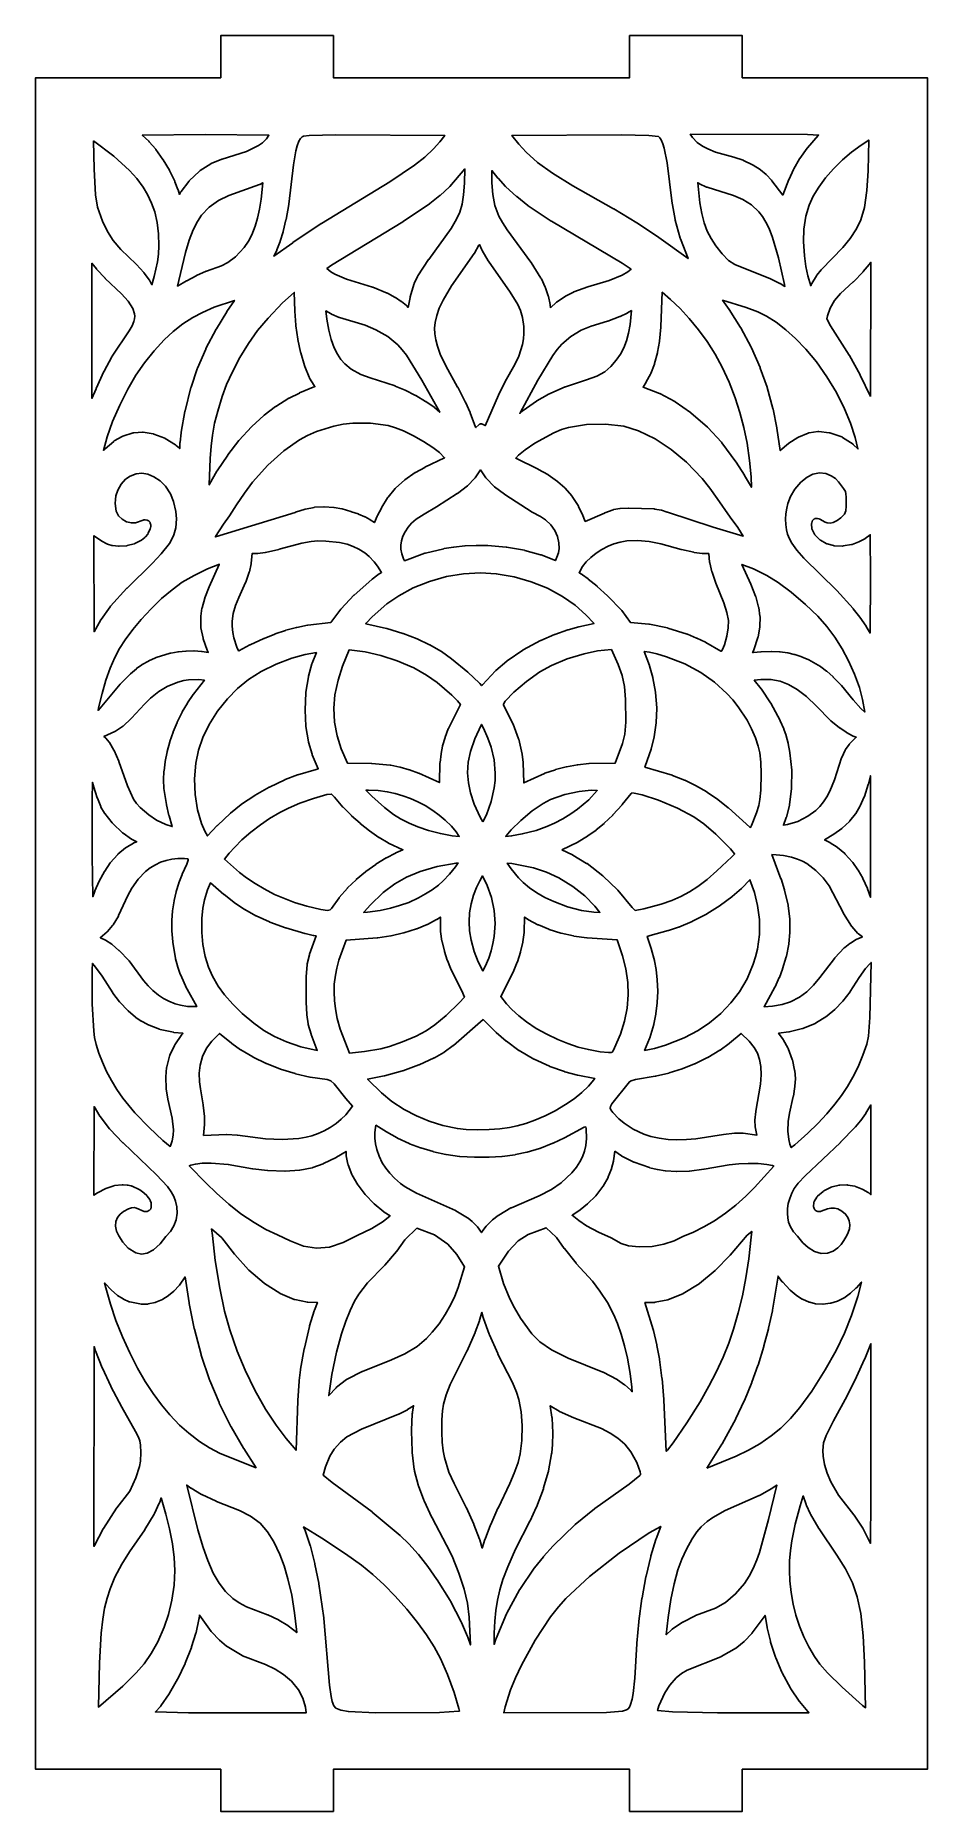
# Model space of a CAD drawing. Header units: millimetres. Extents: x 0 to 63, y 0 to 126.
import ezdxf

# ---------------------------------------------------------------- set-up
doc = ezdxf.new("R2010")
doc.units = ezdxf.units.MM
doc.layers.add('CUT', color=1, linetype='Continuous')

msp = doc.modelspace()

# ---------------------------------------------------------------- linework, layer by layer
at = {"layer": 'CUT'}
for points in [[(13.134, 123), (0, 123), (0, 3), (13.134, 3), (13.134, 0), (21.134, 0), (21.134, 3), (42.134, 3), (42.134, 0), (50.134, 0), (50.134, 3), (63.2679, 3), (63.2679, 123), (50.134, 123), (50.134, 126), (42.134, 126), (42.134, 123), (21.134, 123), (21.134, 126), (13.134, 126)], [(4.1223, 118.5219), (5.5576, 117.4465), (6.6762, 116.4251), (7.1907, 115.8443), (7.6268, 115.2523), (7.942, 114.7295), (8.235, 114.1141), (8.4579, 113.4805), (8.6325, 112.7292), (8.7295, 111.9287), (8.7581, 111.0694), (8.7312, 110.497), (8.6545, 109.9382), (8.4219, 108.913), (8.2558, 108.3122), (8.109, 108.5894), (8.0936, 108.6162), (8.0765, 108.6412), (7.7027, 109.1482), (7.6796, 109.1766), (7.1511, 109.7609), (7.1361, 109.7765), (6.0562, 110.8268), (5.5185, 111.4556), (5.1061, 112.0942), (4.7561, 112.8339), (4.4069, 113.8267), (4.2592, 114.6954), (4.1578, 116.529)], [(10.1138, 115.0518), (10.1017, 115.087), (9.8915, 115.6311), (9.8751, 115.6685), (9.5099, 116.4157), (9.4924, 116.4482), (9.0517, 117.1859), (9.0338, 117.2135), (8.5413, 117.9045), (8.5221, 117.9293), (8.0672, 118.4662), (8.0384, 118.4964), (7.5759, 118.9227), (12.0298, 118.9807), (16.5534, 118.9194), (16.3823, 118.6754), (16.0955, 118.3947), (15.8155, 118.1891), (14.9582, 117.7693), (13.2345, 117.2302), (13.2157, 117.2232), (12.4673, 116.9181), (12.4457, 116.9081), (12.4248, 116.8959), (11.6846, 116.4195), (11.662, 116.4034), (11.6404, 116.3847), (10.9057, 115.686), (10.8865, 115.666), (10.8684, 115.6442), (10.3304, 114.9376), (10.3109, 114.9095), (10.2934, 114.879), (10.2131, 114.7256)], [(18.6809, 118.4939), (18.8021, 118.7035), (18.9184, 118.8237), (19.001, 118.8579), (19.4057, 118.9029), (21.2934, 118.9611), (29.0297, 118.9145), (28.6758, 118.4651), (28.2235, 117.9507), (27.6046, 117.3644), (26.8933, 116.8004), (25.1318, 115.6215), (20.2773, 112.6622), (20.2671, 112.6558), (18.2574, 111.3067), (18.2502, 111.3018), (16.9069, 110.3389), (17.1084, 110.758), (17.1247, 110.7961), (17.3475, 111.3852), (17.3583, 111.417), (17.5565, 112.0679), (17.565, 112.0988), (17.7636, 112.9266), (17.77, 112.9569), (17.9605, 114.0068), (17.9655, 114.0402), (18.3014, 116.8204), (18.4718, 117.8233), (18.5608, 118.1685)], [(44.5954, 118.0148), (44.7994, 116.965), (45.1315, 114.2652), (45.1357, 114.2367), (45.3611, 112.9499), (45.3733, 112.8961), (45.7309, 111.6269), (45.746, 111.5811), (46.2889, 110.1749), (44.2088, 111.6798), (44.1987, 111.6869), (42.6543, 112.7051), (42.6453, 112.7107), (41.0134, 113.6987), (41.0064, 113.7028), (38.102, 115.3428), (36.6613, 116.2427), (35.6151, 117.0015), (34.8014, 117.7207), (34.2773, 118.2947), (33.7899, 118.9146), (41.568, 118.9629), (43.4942, 118.9151), (44.186, 118.8261), (44.2868, 118.7331), (44.3791, 118.5956), (44.5037, 118.314)], [(51.3942, 116.4864), (50.8921, 116.8136), (50.8612, 116.8308), (50.2119, 117.1394), (50.186, 117.1498), (49.5357, 117.3724), (49.5222, 117.3766), (48.2364, 117.7326), (47.6893, 117.9504), (47.3067, 118.1528), (46.9298, 118.4197), (46.5965, 118.7631), (46.4424, 119), (54.7685, 118.9719), (55.5507, 118.94), (55.5327, 118.9218), (55.518, 118.9059), (54.7535, 118.0288), (54.733, 118.0028), (54.2092, 117.2812), (54.1847, 117.2428), (53.7855, 116.5402), (53.767, 116.5041), (53.4551, 115.8178), (53.4449, 115.7937), (53.0079, 114.6738), (52.2348, 115.6974), (52.2071, 115.73), (51.8401, 116.1118), (51.8152, 116.1352), (51.4227, 116.4653)], [(58.2358, 112.2756), (57.7901, 111.5929), (57.2656, 110.9714), (55.7596, 109.4055), (55.7377, 109.3803), (55.4257, 108.9877), (55.398, 108.9479), (55.0686, 108.4089), (55.0513, 108.3777), (54.9831, 108.2422), (54.7881, 108.9605), (54.6507, 109.6146), (54.5402, 110.361), (54.4745, 111.3973), (54.508, 112.2714), (54.6472, 113.1811), (54.8741, 113.9544), (55.1621, 114.5926), (55.55, 115.2469), (56.0312, 115.9033), (56.5989, 116.5513), (57.2465, 117.1814), (57.8824, 117.7178), (58.5719, 118.2274), (59.1065, 118.5771), (59.0519, 116.3924), (58.9673, 115.0118), (58.7898, 113.81), (58.5304, 112.9142)], [(27.951, 114.0594), (27.9702, 114.0735), (28.6823, 114.6441), (28.7009, 114.6603), (29.3535, 115.2742), (29.3775, 115.2991), (30.4523, 116.5396), (30.4217, 115.5171), (30.3688, 114.7019), (30.268, 114.0451), (30.098, 113.4648), (29.8711, 112.9598), (29.4868, 112.3116), (27.8951, 110.1196), (27.8848, 110.1049), (27.1256, 108.9533), (27.1103, 108.9283), (27.0965, 108.9016), (26.8622, 108.4117), (26.8468, 108.3753), (26.8339, 108.337), (26.5768, 107.4574), (26.5648, 107.4079), (26.4303, 106.71), (26.3296, 106.8139), (26.3051, 106.8368), (25.9649, 107.1215), (25.9396, 107.1404), (25.5343, 107.4111), (25.512, 107.4243), (24.9627, 107.7193), (24.938, 107.7309), (23.9245, 108.141), (23.9033, 108.1485), (22.0479, 108.7038), (21.2408, 109.0574), (20.9513, 109.2412), (20.6698, 109.481), (20.9924, 109.6983), (26.0646, 112.7877), (26.0753, 112.7947)], [(36.538, 106.6875), (36.5137, 106.8727), (36.5056, 106.9189), (36.3842, 107.4779), (36.3767, 107.5086), (36.3674, 107.5381), (36.1747, 108.0974), (36.1544, 108.1473), (35.8781, 108.7305), (35.8535, 108.7753), (35.1495, 109.9005), (35.1321, 109.9261), (33.4455, 112.2053), (33.1154, 112.7261), (32.8639, 113.1946), (32.5781, 113.9418), (32.4272, 114.7185), (32.375, 115.5461), (32.3727, 116.4156), (32.8039, 115.886), (32.8179, 115.8699), (33.3464, 115.2949), (33.366, 115.2751), (34.1142, 114.5868), (34.1316, 114.572), (34.9282, 113.9417), (34.9467, 113.9281), (36.5757, 112.838), (36.5886, 112.8298), (41.6234, 109.8537), (42.2475, 109.4177), (42.0094, 109.2356), (41.6019, 109.0011), (40.68, 108.6204), (39.1845, 108.1742), (39.172, 108.17), (38.178, 107.8117), (38.1507, 107.8001), (37.6286, 107.538), (37.596, 107.5184), (36.9951, 107.1023), (36.9635, 107.077)], [(15.8795, 115.4261), (15.9097, 115.4393), (16.1226, 115.5498), (16.0127, 114.3812), (15.8984, 113.6848), (15.7546, 113.0449), (15.5828, 112.4675), (15.345, 111.8625), (15.1138, 111.4111), (14.8084, 110.9515), (14.1871, 110.2904), (13.6304, 109.8875), (13.1872, 109.671), (12.118, 109.2779), (12.1032, 109.2719), (11.4067, 108.9625), (11.3925, 108.9557), (10.7227, 108.6072), (10.7081, 108.5988), (10.0813, 108.2207), (10.1548, 108.6275), (10.6318, 110.6105), (10.8971, 111.4763), (11.1781, 112.2059), (11.4834, 112.8144), (11.7722, 113.2527), (12.3127, 113.8332), (12.9759, 114.296), (13.7203, 114.646)], [(47.6331, 115.2356), (49.5, 114.6414), (50.1654, 114.3628), (50.7811, 113.9805), (51.2956, 113.4971), (51.558, 113.1576), (51.8029, 112.7592), (52.0299, 112.3001), (52.2769, 111.6792), (52.7085, 110.2269), (53.1314, 108.3292), (53.1533, 108.1944), (52.8122, 108.4022), (52.7914, 108.4137), (52.1444, 108.7314), (52.1278, 108.7388), (49.5968, 109.7603), (49.1622, 110.0472), (48.7148, 110.4996), (48.2441, 111.0898), (47.9132, 111.5977), (47.6444, 112.1304), (47.427, 112.7136), (47.2522, 113.3759), (47.1148, 114.1382), (46.9685, 115.5602), (47.0711, 115.4964), (47.0993, 115.4809), (47.6044, 115.2468)], [(31.8267, 98.3666), (31.7964, 98.3832), (31.7055, 98.425), (31.6757, 98.4365), (31.6452, 98.4437), (31.6144, 98.4466), (31.5835, 98.4452), (31.5529, 98.4393), (31.5228, 98.4293), (31.4936, 98.4152), (31.4656, 98.3969), (31.4391, 98.3749), (31.2368, 98.187), (31.2193, 98.2222), (30.8403, 99.2196), (30.8282, 99.2487), (30.4912, 99.9864), (30.4824, 100.0045), (29.9503, 101.0457), (29.9426, 101.0601), (29.0977, 102.5731), (28.713, 103.3889), (28.5049, 103.9589), (28.3878, 104.4091), (28.3238, 104.8341), (28.3105, 105.2432), (28.3468, 105.6478), (28.4562, 106.1424), (28.6425, 106.6668), (28.9097, 107.2302), (29.5099, 108.23), (31.1146, 110.5351), (31.1318, 110.5618), (31.4565, 111.116), (31.4762, 111.1537), (31.4837, 111.172), (31.6511, 110.8012), (31.6744, 110.7562), (32.1139, 110.0182), (32.1308, 109.9922), (33.6748, 107.798), (34.2151, 106.9079), (34.3995, 106.4872), (34.5372, 106.0019), (34.6298, 105.3635), (34.6468, 104.8679), (34.6157, 104.4715), (34.5418, 104.0747), (34.2715, 103.2619), (33.9925, 102.6648), (33.3204, 101.4515), (33.3126, 101.4366), (32.8469, 100.5151), (32.8353, 100.4906), (31.8898, 98.3126), (31.8828, 98.3206), (31.8557, 98.3456)], [(6.5764, 107.1444), (6.9025, 106.6258), (7.0244, 106.2501), (7.0384, 106.0873), (7.0225, 105.9038), (6.9716, 105.7018), (6.8442, 105.3979), (6.6417, 105.0492), (5.4275, 103.245), (5.4044, 103.2064), (4.8671, 102.1891), (4.8557, 102.1658), (4.3022, 100.9567), (4.2962, 100.943), (4.0043, 100.2483), (4, 109.8479), (4.3141, 109.4411), (4.3359, 109.4155), (4.932, 108.7772), (4.9478, 108.7616), (6.1094, 107.6748)], [(59.2328, 100.3897), (58.5003, 101.9046), (58.4884, 101.9273), (57.7265, 103.2965), (57.7138, 103.3179), (56.3875, 105.4032), (56.1203, 105.9077), (56.1686, 106.1029), (56.3696, 106.6679), (56.6714, 107.2036), (57.101, 107.6935), (58.005, 108.5199), (58.0194, 108.5339), (58.6997, 109.2366), (58.7161, 109.255), (59.1288, 109.7464), (59.1446, 109.7666), (59.2553, 109.9184)], [(13.5769, 106.4187), (13.5667, 106.4028), (12.8265, 105.1876), (12.8131, 105.1639), (12.09, 103.7884), (12.0752, 103.7573), (11.4818, 102.39), (11.4669, 102.3514), (11.0311, 101.0614), (11.0191, 101.0206), (10.606, 99.3692), (10.5983, 99.3338), (10.3301, 97.8554), (10.3247, 97.8182), (10.2491, 97.1525), (10.2459, 97.1107), (10.2288, 96.6891), (10.2006, 96.7191), (9.9809, 96.9215), (9.9585, 96.9404), (9.9348, 96.9565), (9.2013, 97.404), (9.1617, 97.4239), (8.3973, 97.7247), (8.3743, 97.7326), (8.351, 97.7377), (7.6409, 97.8586), (7.6135, 97.8616), (7.5859, 97.8609), (6.9665, 97.8112), (6.9418, 97.8077), (6.9175, 97.8016), (6.2018, 97.5794), (6.1767, 97.57), (6.1523, 97.5577), (5.5856, 97.2345), (5.5637, 97.2207), (5.5427, 97.2044), (4.9288, 96.6846), (4.8975, 96.6541), (4.8196, 96.568), (5.0892, 97.5284), (5.4704, 98.6066), (5.9713, 99.7814), (6.5448, 100.9186), (7.1197, 101.896), (7.7298, 102.7859), (8.4149, 103.6374), (9.1243, 104.4075), (9.773, 105.0096), (10.4443, 105.5332), (11.1564, 105.9914), (11.8454, 106.3564), (12.6819, 106.7212), (14.1107, 107.2106)], [(18.3883, 106.4676), (18.3897, 106.4392), (18.4643, 105.4516), (18.4683, 105.4147), (18.6027, 104.4605), (18.6092, 104.4234), (18.7974, 103.5271), (18.808, 103.4852), (19.0763, 102.5772), (19.0943, 102.526), (19.4141, 101.7585), (19.4278, 101.7285), (19.4433, 101.7002), (19.7635, 101.1646), (19.7814, 101.1371), (19.8009, 101.1119), (19.817, 101.0932), (18.7354, 100.6377), (18.721, 100.631), (17.9997, 100.2722), (17.9787, 100.2605), (17.0545, 99.6914), (17.0322, 99.6761), (16.2205, 99.0613), (16.1992, 99.0435), (15.3497, 98.2693), (15.3285, 98.2481), (14.4472, 97.2846), (14.428, 97.2617), (13.6514, 96.2569), (13.6357, 96.2351), (12.8844, 95.11), (12.8699, 95.0867), (12.3458, 94.1768), (12.3294, 94.1455), (12.3178, 94.121), (12.3819, 95.9841), (12.4492, 96.8572), (12.5476, 97.6458), (12.7044, 98.4885), (12.9208, 99.3429), (13.2466, 100.3832), (13.5576, 101.236), (13.9607, 102.1356), (14.4991, 103.1534), (15.1072, 104.1475), (15.7547, 105.0652), (16.4984, 105.9582), (17.521, 107.0248), (18.3539, 107.7734)], [(44.2489, 100.603), (43.0936, 101.0602), (43.3078, 101.3997), (43.3239, 101.4275), (43.6116, 101.9694), (43.6336, 102.0173), (43.8961, 102.6844), (43.9145, 102.7406), (44.1134, 103.489), (44.124, 103.5376), (44.2515, 104.2842), (44.2569, 104.3231), (44.3562, 105.3092), (44.3587, 105.3443), (44.4562, 107.789), (45.0465, 107.2769), (45.7315, 106.6242), (46.3744, 105.9336), (47.0352, 105.129), (47.6452, 104.2806), (48.2042, 103.3904), (48.7108, 102.4609), (49.2039, 101.403), (49.6331, 100.3028), (49.9688, 99.2605), (50.2492, 98.1863), (50.4731, 97.0835), (50.6521, 95.8471), (50.7547, 94.6897), (50.7801, 93.9515), (50.293, 94.7934), (50.283, 94.8097), (49.6893, 95.7362), (49.6758, 95.756), (48.6881, 97.1096), (48.6592, 97.1445), (47.6767, 98.188), (47.6554, 98.2086), (46.4907, 99.2405), (46.4627, 99.2627), (45.3721, 100.0172), (45.343, 100.0349), (44.2725, 100.5922)], [(54.8131, 97.7908), (54.115, 97.5088), (54.0917, 97.4979), (54.069, 97.4844), (53.4395, 97.0685), (53.4123, 97.0479), (52.8213, 96.5497), (52.5882, 98.1327), (52.5833, 98.1611), (52.3159, 99.4992), (52.3072, 99.5361), (51.9002, 101.026), (51.8887, 101.0629), (51.4101, 102.4097), (51.3965, 102.444), (50.7741, 103.85), (50.7587, 103.8814), (50.0187, 105.259), (50.0037, 105.2848), (49.2032, 106.5542), (49.1906, 106.573), (48.7313, 107.2174), (50.3959, 106.7085), (51.2241, 106.3872), (51.8388, 106.0855), (52.5239, 105.6565), (53.2268, 105.1196), (53.9177, 104.5023), (54.6457, 103.7473), (55.3933, 102.8451), (56.1391, 101.7896), (56.8067, 100.6707), (57.3864, 99.5037), (57.7988, 98.4955), (58.1344, 97.4766), (58.335, 96.6657), (58.0306, 96.9656), (58.0087, 96.9853), (57.9855, 97.0023), (57.2488, 97.4907), (57.22, 97.5074), (57.19, 97.5199), (56.3456, 97.808), (56.3206, 97.8151), (56.2953, 97.8191), (55.552, 97.896), (55.5251, 97.8971), (55.4982, 97.8949), (54.8676, 97.8056), (54.8401, 97.8001)], [(27.4001, 101.5489), (28.6769, 99.2701), (28.2915, 99.6056), (28.2674, 99.6246), (27.6893, 100.0316), (27.6721, 100.0427), (26.9794, 100.4574), (26.9619, 100.4669), (26.2255, 100.835), (26.2098, 100.8422), (25.5192, 101.1297), (25.5001, 101.1368), (23.7251, 101.7047), (23.0671, 101.9579), (22.3938, 102.3221), (21.9325, 102.6974), (21.6543, 103.0183), (21.4109, 103.3948), (21.1926, 103.8382), (20.9638, 104.4408), (20.8014, 105.0899), (20.6616, 105.8751), (20.594, 106.4634), (20.9711, 106.2484), (20.9952, 106.2363), (21.5317, 106.0015), (21.5585, 105.9915), (23.3773, 105.4412), (24.1473, 105.1298), (24.9851, 104.6461), (25.6966, 104.0598), (26.0166, 103.7114), (26.3096, 103.3174)], [(40.577, 105.7367), (40.59, 105.7411), (41.4416, 106.0569), (41.4598, 106.0644), (41.9671, 106.3002), (41.9933, 106.3142), (42.272, 106.4846), (42.1826, 105.5079), (42.0694, 104.8795), (41.9196, 104.3308), (41.7294, 103.8447), (41.4917, 103.3987), (41.1969, 102.972), (40.8192, 102.5264), (40.3788, 102.1498), (39.8054, 101.8358), (39.0848, 101.5607), (37.5977, 101.0847), (37.5736, 101.0756), (36.3295, 100.526), (36.3042, 100.5132), (35.5493, 100.0749), (35.5269, 100.0605), (34.5915, 99.3896), (34.5773, 99.3789), (34.3422, 99.1876), (34.3653, 99.2367), (35.6357, 101.5525), (36.688, 103.2993), (37.0009, 103.7281), (37.3349, 104.1054), (37.9712, 104.6512), (38.7143, 105.0913), (39.4022, 105.3767)], [(16.4715, 95.5135), (17.6098, 96.5324), (18.7317, 97.3069), (19.3032, 97.6195), (19.9236, 97.8979), (21.1559, 98.2891), (21.8242, 98.4215), (22.4986, 98.5016), (23.7703, 98.5085), (25.0065, 98.3245), (25.5317, 98.1764), (26.1033, 97.9504), (26.813, 97.6065), (27.5229, 97.2042), (28.1742, 96.7778), (28.6436, 96.4172), (29.0186, 96.0475), (27.6171, 95.3694), (27.6044, 95.3629), (26.9549, 95.0033), (26.9321, 94.9891), (26.1994, 94.4836), (26.1694, 94.4599), (25.5487, 93.9022), (25.5152, 93.8674), (25.0025, 93.2539), (24.9848, 93.2309), (24.9683, 93.206), (24.5603, 92.5327), (24.5449, 92.5052), (24.5313, 92.476), (24.2534, 91.9348), (24.2353, 91.8996), (24.0391, 91.4461), (23.7479, 91.6441), (23.7242, 91.6587), (23.3912, 91.8434), (23.363, 91.8571), (22.918, 92.0472), (22.8898, 92.0577), (22.4022, 92.2145), (22.374, 92.2249), (21.7605, 92.4108), (21.734, 92.4171), (21.1781, 92.5156), (21.1526, 92.5186), (20.4789, 92.559), (20.4551, 92.5592), (19.7899, 92.5271), (19.7586, 92.5233), (19.1528, 92.4068), (19.1209, 92.3982), (18.4422, 92.1759), (18.4249, 92.1711), (12.7543, 90.4231), (12.7699, 90.4526), (13.3234, 91.3433), (13.7487, 91.9291), (14.2634, 92.6967), (14.8162, 93.5302), (15.4013, 94.3098)], [(47.8256, 93.8864), (48.3485, 93.1642), (49.2745, 91.8233), (49.816, 91.0847), (50.2005, 90.4837), (48.065, 91.1234), (44.8282, 92.1789), (44.8042, 92.1857), (44.399, 92.3139), (44.3679, 92.3219), (43.9227, 92.4056), (43.8883, 92.4094), (42.086, 92.4637), (42.0709, 92.4637), (41.4805, 92.4408), (41.4536, 92.438), (41.0199, 92.3678), (40.9921, 92.3614), (40.9649, 92.3515), (40.3863, 92.1323), (40.3533, 92.1201), (38.9961, 91.5285), (38.7783, 92.0541), (38.768, 92.0765), (38.7558, 92.0979), (38.518, 92.5902), (38.5029, 92.6211), (38.4859, 92.65), (38.0706, 93.2968), (38.0537, 93.321), (38.0356, 93.3432), (37.5625, 93.8785), (37.5339, 93.9073), (37.0395, 94.3449), (37.0141, 94.365), (36.357, 94.8305), (36.3351, 94.8445), (35.6794, 95.2217), (35.6652, 95.2292), (34.0622, 96.0246), (34.2677, 96.2307), (34.7428, 96.6114), (35.4201, 97.0742), (36.7734, 97.8205), (37.3076, 98.048), (37.8024, 98.2008), (39.0705, 98.4078), (40.4407, 98.4343), (41.7319, 98.2776), (42.7733, 97.9556), (43.9507, 97.3873), (45.0902, 96.6387), (46.1809, 95.7196), (47.2793, 94.563)], [(5.6499, 92.8048), (5.6617, 93.0814), (5.7065, 93.3526), (5.8367, 93.7522), (6.0728, 94.1699), (6.3895, 94.5174), (6.7091, 94.7394), (7.1414, 94.9022), (7.5377, 94.9395), (7.9595, 94.871), (8.3967, 94.6949), (8.8513, 94.3984), (9.226, 94.0221), (9.5679, 93.4894), (9.7836, 92.9499), (9.9414, 92.2245), (9.9919, 91.7133), (9.9493, 91.0782), (9.8134, 90.5698), (9.6791, 90.2737), (9.4923, 89.9605), (8.9156, 89.2271), (8.2929, 88.5698), (6.4906, 86.7929), (6.479, 86.7807), (5.323, 85.506), (5.3003, 85.4777), (4.6524, 84.5625), (4.6379, 84.5402), (4.1516, 83.7048), (4.1455, 90.5118), (4.2486, 90.4305), (4.2664, 90.4175), (4.668, 90.1456), (4.6959, 90.1288), (5.0493, 89.9408), (5.0775, 89.9276), (5.1071, 89.9172), (5.4044, 89.8298), (5.4297, 89.8235), (5.4555, 89.8194), (5.8805, 89.7693), (5.9089, 89.7672), (5.9373, 89.7679), (6.4513, 89.8017), (6.4804, 89.805), (6.509, 89.8111), (6.9925, 89.9371), (7.023, 89.9468), (7.0522, 89.9595), (7.4685, 90.1669), (7.497, 90.1831), (7.5236, 90.2021), (7.7457, 90.3803), (7.7704, 90.4025), (7.7925, 90.4272), (7.9578, 90.6336), (7.9738, 90.6555), (7.9876, 90.6789), (7.9994, 90.7033), (8.1254, 90.9995), (8.1362, 91.0289), (8.1437, 91.0593), (8.1685, 91.1879), (8.1723, 91.2144), (8.1739, 91.241), (8.1729, 91.2676), (8.1695, 91.2941), (8.1638, 91.3202), (8.1435, 91.3961), (8.1347, 91.4236), (8.1233, 91.4499), (8.1095, 91.4752), (8.0931, 91.499), (8.0746, 91.5212), (8.054, 91.5415), (8.0315, 91.5598), (8.0075, 91.576), (7.9818, 91.5897), (7.9549, 91.6009), (7.9271, 91.6097), (7.8987, 91.6158), (7.7797, 91.6353), (7.7494, 91.6388), (7.7189, 91.6392), (7.6885, 91.6367), (7.6585, 91.6312), (7.6292, 91.6227), (7.0881, 91.4376), (6.8071, 91.4262), (6.4562, 91.5067), (6.1392, 91.6792), (5.8855, 91.9291), (5.7189, 92.2608)], [(34.7089, 89.4736), (34.6786, 89.4806), (33.4132, 89.7078), (33.3839, 89.7115), (32.0801, 89.8188), (32.0573, 89.8199), (31.2688, 89.8265), (31.2517, 89.8262), (30.4662, 89.7894), (30.4489, 89.7881), (29.6728, 89.7081), (29.6559, 89.7058), (28.979, 89.5981), (28.9539, 89.593), (27.6551, 89.2742), (27.6237, 89.2647), (26.1752, 88.7412), (26.0937, 88.8721), (25.9762, 89.2231), (25.9194, 89.5502), (25.9113, 89.8527), (25.9571, 90.1607), (26.0588, 90.4785), (26.2144, 90.7982), (26.4206, 91.1105), (26.6715, 91.4042), (26.9928, 91.689), (27.575, 92.0323), (28.443, 92.5708), (29.9102, 93.5004), (29.9297, 93.5139), (30.632, 94.0462), (30.6695, 94.0798), (31.1353, 94.5671), (31.1558, 94.5904), (31.1746, 94.6162), (31.5517, 95.177), (31.9388, 94.612), (31.9585, 94.5859), (31.9796, 94.5624), (32.5136, 94.0196), (32.5497, 93.988), (33.2704, 93.4517), (33.2849, 93.4416), (35.2341, 92.1812), (35.8201, 91.8648), (36.1744, 91.6361), (36.5464, 91.2805), (36.8309, 90.879), (37.0246, 90.4473), (37.1248, 89.9984), (37.1336, 89.615), (37.086, 89.3041), (36.9841, 88.9938), (36.8719, 88.7504), (35.8565, 89.1447), (35.8295, 89.1537)], [(53.2702, 90.9237), (53.2135, 91.3047), (53.1932, 91.6838), (53.2161, 92.0534), (53.2845, 92.4664), (53.3685, 92.8052), (53.5546, 93.2917), (53.8623, 93.8148), (54.278, 94.3003), (54.7448, 94.6735), (55.1435, 94.8703), (55.6114, 94.9671), (56.0665, 94.9208), (56.4386, 94.769), (56.7341, 94.5624), (56.9555, 94.3466), (57.32, 93.8729), (57.4418, 93.6383), (57.4818, 93.4843), (57.5048, 93.2488), (57.5082, 92.6139), (57.4785, 92.2698), (57.3766, 92.0436), (57.1175, 91.7791), (56.8718, 91.5908), (56.5754, 91.4512), (56.3654, 91.4138), (56.1525, 91.4315), (56.0012, 91.4796), (55.637, 91.6819), (55.6121, 91.6942), (55.5864, 91.7043), (55.5597, 91.712), (55.463, 91.7353), (55.433, 91.741), (55.4026, 91.7437), (55.372, 91.7435), (55.3417, 91.7402), (55.3118, 91.7339), (55.2828, 91.7248), (55.2547, 91.7128), (55.2281, 91.6982), (55.203, 91.681), (55.1799, 91.6614), (55.1589, 91.6396), (55.1401, 91.6158), (55.1239, 91.5904), (55.1103, 91.5635), (55.0996, 91.5355), (55.0542, 91.3963), (55.0468, 91.369), (55.0419, 91.3411), (55.0399, 91.313), (55.0404, 91.2848), (55.0556, 91.0626), (55.059, 91.0329), (55.0656, 91.0038), (55.0751, 90.9753), (55.0873, 90.948), (55.2552, 90.6194), (55.2708, 90.5923), (55.2892, 90.567), (55.3103, 90.5437), (55.6172, 90.2367), (55.6363, 90.2191), (55.6569, 90.2032), (55.6788, 90.1891), (56.0723, 89.9591), (56.0969, 89.9462), (56.1226, 89.9355), (56.1492, 89.9273), (56.603, 89.8075), (56.6377, 89.8005), (56.673, 89.7974), (57.2304, 89.7811), (57.262, 89.7817), (57.2933, 89.7856), (57.8681, 89.8866), (57.8943, 89.8924), (57.9199, 89.9005), (58.4013, 90.0747), (58.4222, 90.0832), (58.4425, 90.0932), (58.8196, 90.2965), (58.8398, 90.3084), (58.859, 90.3217), (59.2036, 90.5821), (59.2295, 87.5917), (59.1952, 83.6045), (58.9214, 84.0695), (58.9105, 84.0865), (58.4742, 84.725), (58.4633, 84.74), (58.0013, 85.3337), (57.987, 85.3506), (56.8415, 86.6179), (56.8289, 86.6309), (54.501, 88.9151), (54.0008, 89.4866), (53.6473, 89.9834), (53.485, 90.2804), (53.3481, 90.6249)], [(13.9377, 84.0909), (13.9432, 84.461), (14.0217, 84.9861), (14.1877, 85.561), (14.4104, 86.1253), (14.8985, 87.1855), (14.9089, 87.211), (15.1589, 87.9204), (15.1693, 87.9574), (15.2899, 88.5254), (15.2949, 88.5586), (15.3603, 89.2397), (15.716, 89.2418), (15.7387, 89.2427), (15.7611, 89.2454), (16.2896, 89.3261), (16.311, 89.3301), (17.268, 89.5458), (17.2804, 89.5489), (18.8864, 89.9806), (19.559, 90.1072), (20.0326, 90.1381), (20.6, 90.1282), (21.5703, 90.0308), (22.1102, 89.9044), (22.5358, 89.7554), (22.9277, 89.5689), (23.3497, 89.3008), (23.6758, 89.0316), (24.0275, 88.6605), (24.2547, 88.363), (24.552, 87.9093), (24.3119, 87.7584), (24.2912, 87.7443), (23.8752, 87.4323), (23.8555, 87.4162), (22.6035, 86.3026), (22.5849, 86.2847), (21.6838, 85.3345), (21.6609, 85.3074), (20.9458, 84.3491), (19.3084, 84.1609), (19.2835, 84.157), (18.5245, 84.0061), (18.5046, 84.0013), (17.761, 83.8018), (17.7418, 83.7959), (16.9983, 83.5436), (16.9811, 83.5372), (16.2159, 83.2254), (16.2031, 83.2198), (15.2174, 82.7647), (15.2056, 82.7589), (14.4216, 82.3554), (14.4019, 82.3535), (14.3794, 82.3805), (14.2765, 82.6021), (14.0746, 83.2611), (13.9864, 83.651)], [(40.5839, 86.2328), (40.5704, 86.2457), (39.8395, 86.9132), (39.8293, 86.9222), (39.2117, 87.4372), (39.1968, 87.4488), (38.8019, 87.7388), (38.7757, 87.7561), (38.5533, 87.8865), (38.8058, 88.3168), (39.0672, 88.6501), (39.3896, 88.9729), (39.7633, 89.2748), (40.1764, 89.5456), (40.6178, 89.7761), (41.0184, 89.9372), (41.4735, 90.0656), (41.95, 90.1438), (42.6974, 90.1699), (43.5269, 90.0912), (44.3579, 89.9287), (45.8006, 89.5361), (45.8133, 89.5329), (46.6857, 89.3346), (46.7086, 89.3303), (47.2756, 89.2454), (47.3199, 89.242), (47.7531, 89.2396), (47.8166, 88.632), (47.823, 88.5942), (47.9774, 87.9466), (47.9851, 87.9199), (48.245, 87.1558), (48.252, 87.1373), (48.8298, 85.7488), (49.0474, 85.0699), (49.1445, 84.5082), (49.1407, 83.9865), (49.0369, 83.3786), (48.866, 82.7795), (48.7296, 82.451), (48.6242, 82.3033), (48.6012, 82.3113), (47.5387, 82.9392), (47.5156, 82.9515), (46.9044, 83.2454), (46.8879, 83.2528), (46.2373, 83.5196), (46.2138, 83.5282), (44.8499, 83.9617), (44.8176, 83.97), (43.5444, 84.228), (43.5125, 84.2327), (42.1978, 84.3589), (41.5821, 85.1969), (41.5558, 85.228)], [(5.962, 82.507), (6.3628, 83.1363), (6.8905, 83.853), (7.4885, 84.5721), (8.198, 85.3346), (8.9402, 86.0464), (9.6881, 86.6797), (10.4133, 87.2067), (11.2566, 87.7015), (12.2008, 88.1633), (13.0434, 88.4913), (13.0352, 88.4656), (12.3169, 86.8906), (12.3104, 86.8751), (12.0114, 86.1068), (12.002, 86.0789), (11.8123, 85.3975), (11.8046, 85.3613), (11.7225, 84.8048), (11.72, 84.7809), (11.7195, 84.7569), (11.7312, 84.0275), (11.7329, 84.0011), (11.7369, 83.9749), (11.8823, 83.242), (11.893, 83.2023), (12.1777, 82.383), (12.1861, 82.3614), (12.1963, 82.3406), (12.2562, 82.2283), (11.8087, 82.2988), (11.7821, 82.3018), (11.2549, 82.3389), (11.2292, 82.3397), (10.6958, 82.333), (10.6705, 82.3316), (10.1395, 82.2814), (10.1137, 82.2778), (9.5935, 82.1842), (9.5569, 82.1753), (8.5559, 81.8655), (8.5203, 81.852), (8.044, 81.6374), (8.0172, 81.6237), (7.568, 81.3659), (7.5443, 81.3507), (7.1732, 81.0896), (7.1524, 81.0736), (6.7266, 80.7153), (6.7043, 80.6945), (6.0276, 79.9976), (6.0124, 79.9806), (4.5852, 78.2679), (4.4364, 78.1183), (4.4732, 78.3033), (4.7178, 79.3287), (4.9913, 80.2642), (5.2938, 81.1113), (5.6251, 81.8715)], [(57.669, 81.6326), (58.0972, 80.6831), (58.4396, 79.7348), (58.6704, 78.8827), (58.8188, 77.9985), (58.5495, 78.2614), (57.9942, 78.88), (57.1656, 79.8888), (57.1491, 79.9073), (56.5883, 80.4865), (56.5693, 80.5045), (56.1179, 80.8967), (56.1, 80.9112), (55.7023, 81.207), (55.6735, 81.2261), (54.8485, 81.7056), (54.8155, 81.7222), (54.3881, 81.906), (54.3622, 81.9159), (53.8508, 82.0832), (53.8238, 82.0907), (53.3747, 82.1938), (53.3472, 82.1987), (52.8104, 82.2719), (52.7808, 82.2746), (52.2079, 82.2973), (52.1866, 82.2974), (51.4659, 82.2766), (51.4492, 82.2757), (50.9239, 82.2321), (50.9029, 82.2296), (50.8614, 82.2233), (50.9414, 82.3943), (50.9539, 82.4257), (51.243, 83.2873), (51.2534, 83.3282), (51.3802, 84.0206), (51.3837, 84.0456), (51.385, 84.0709), (51.3916, 84.7663), (51.391, 84.7896), (51.3884, 84.8128), (51.298, 85.4165), (51.2903, 85.4528), (51.082, 86.1936), (51.073, 86.2204), (50.7444, 87.069), (50.7374, 87.0854), (50.1031, 88.4707), (50.9331, 88.152), (51.8765, 87.6926), (52.6829, 87.1995), (53.6001, 86.5105), (54.6259, 85.6324), (55.4878, 84.7993), (56.1249, 84.0759), (56.6891, 83.3103), (57.207, 82.4895)], [(29.4943, 81.7867), (28.7864, 82.2929), (28.7597, 82.3101), (27.9633, 82.7627), (27.9438, 82.7729), (27.0791, 83.1854), (27.0592, 83.1941), (26.0814, 83.5783), (26.0576, 83.5865), (24.9112, 83.9323), (24.8892, 83.9381), (23.4186, 84.2661), (23.458, 84.3177), (23.8675, 84.7472), (24.9245, 85.6851), (25.7619, 86.254), (26.7927, 86.8038), (27.9525, 87.2731), (29.1482, 87.6128), (30.3604, 87.8182), (31.5698, 87.8849), (32.6775, 87.8183), (33.9407, 87.5973), (35.1606, 87.2501), (36.3075, 86.7854), (37.3715, 86.2082), (38.2795, 85.5737), (39.0434, 84.9045), (39.6256, 84.2858), (38.545, 84.0452), (38.5299, 84.0414), (37.7698, 83.8316), (37.7504, 83.8256), (36.8328, 83.5061), (36.8121, 83.4979), (35.8394, 83.0782), (35.8152, 83.0665), (34.5922, 82.4069), (34.5647, 82.3901), (33.462, 81.6362), (33.4359, 81.6162), (32.6556, 80.949), (32.6316, 80.9261), (31.7063, 79.9404), (31.6369, 79.8812), (31.5153, 80.0278), (31.4893, 80.0554), (30.671, 80.8208), (30.6563, 80.8336), (29.5104, 81.7744)], [(19.1376, 82.0848), (19.9244, 82.2153), (19.6186, 81.4642), (19.6073, 81.4306), (19.3635, 80.5395), (19.3567, 80.5083), (19.1798, 79.4061), (19.1765, 79.3741), (19.1157, 78.1594), (19.1158, 78.128), (19.1795, 77.0033), (19.1831, 76.9713), (19.3633, 75.8941), (19.3709, 75.8608), (19.6183, 75.0043), (19.6303, 74.9705), (20.049, 73.985), (19.9085, 73.9261), (18.6015, 73.5443), (18.5777, 73.5363), (17.7158, 73.2063), (17.6945, 73.1973), (16.5886, 72.6758), (16.568, 72.6651), (15.5694, 72.0984), (15.5498, 72.0863), (14.6162, 71.4591), (14.596, 71.4442), (13.8372, 70.838), (13.819, 70.8222), (12.903, 69.9631), (12.889, 69.949), (12.2039, 69.2162), (12.0185, 69.5478), (11.7826, 70.0898), (11.4983, 71.0704), (11.3282, 72.1513), (11.2798, 73.2716), (11.3597, 74.3671), (11.5511, 75.3014), (11.8685, 76.2008), (12.3128, 77.1095), (12.9115, 78.0632), (13.6097, 78.9511), (14.3231, 79.6816), (15.0993, 80.3092), (15.999, 80.8781), (17.0694, 81.4099), (18.1873, 81.8312)], [(27.1893, 73.6663), (27.1635, 73.6768), (26.5284, 73.9008), (26.508, 73.9072), (25.868, 74.0844), (25.8467, 74.0895), (25.1916, 74.222), (25.1621, 74.2265), (23.859, 74.3615), (23.8299, 74.3631), (22.1176, 74.3791), (21.6846, 75.3874), (21.3939, 76.3082), (21.2117, 77.2954), (21.1647, 78.289), (21.2415, 79.2261), (21.4558, 80.2661), (21.7782, 81.2667), (22.2549, 82.421), (23.3748, 82.2627), (24.4827, 82.0082), (25.6488, 81.6321), (26.8224, 81.129), (27.7339, 80.6265), (28.4912, 80.0966), (29.5305, 79.2008), (29.94, 78.788), (30.1344, 78.5454), (29.2894, 76.8359), (29.2782, 76.8103), (29.0549, 76.2259), (29.0469, 76.2017), (28.8786, 75.6141), (28.8728, 75.5903), (28.7681, 75.0644), (28.7645, 75.0413), (28.6908, 74.4165), (28.6888, 74.3894), (28.6535, 72.9951)], [(34.5855, 74.4302), (34.5837, 74.4547), (34.5204, 74.9932), (34.5151, 75.0241), (34.2773, 76.0728), (34.2653, 76.1125), (33.8724, 77.1472), (33.8601, 77.1753), (33.1842, 78.5174), (33.1829, 78.5682), (33.3041, 78.7688), (33.9181, 79.4168), (34.8197, 80.1784), (35.7771, 80.8612), (36.5935, 81.3118), (37.7195, 81.775), (38.9075, 82.1389), (39.8591, 82.336), (40.8475, 82.4381), (41.3372, 81.3823), (41.6227, 80.5903), (41.7858, 79.8164), (41.8588, 78.9026), (41.8624, 77.2821), (41.7919, 76.4267), (41.6246, 75.7662), (41.1252, 74.378), (39.2778, 74.3521), (39.2483, 74.3503), (38.4652, 74.2644), (38.4429, 74.2611), (37.6717, 74.119), (37.6496, 74.114), (36.8944, 73.9167), (36.8724, 73.9102), (36.1373, 73.6585), (36.109, 73.6472), (34.6349, 72.9733)], [(46.0622, 73.1574), (46.0419, 73.1663), (45.1843, 73.506), (45.1594, 73.5147), (43.2199, 74.0969), (43.2351, 74.1585), (43.6603, 75.3693), (43.6679, 75.3948), (43.8741, 76.2101), (43.88, 76.2398), (44.0244, 77.2266), (44.0273, 77.2584), (44.0643, 78.2613), (44.0637, 78.2939), (43.9835, 79.3808), (43.9794, 79.4129), (43.7935, 80.4183), (43.7869, 80.4461), (43.5457, 81.2867), (43.539, 81.3071), (43.1769, 82.2924), (43.2071, 82.2922), (43.5547, 82.2473), (44.076, 82.1291), (44.7673, 81.9196), (46.0478, 81.4131), (46.6264, 81.1248), (47.1803, 80.8034), (48.1588, 80.1102), (49.0363, 79.3163), (49.4549, 78.8608), (49.8402, 78.3823), (50.4774, 77.4152), (50.7921, 76.811), (51.0587, 76.1831), (51.2618, 75.5723), (51.3651, 75.0969), (51.436, 74.4505), (51.4624, 73.6236), (51.4445, 72.4679), (51.3861, 71.805), (51.2995, 71.3822), (51.1351, 70.8612), (50.781, 69.9458), (50.7166, 69.8139), (50.6705, 69.8443), (49.1497, 71.1997), (49.1366, 71.2107), (48.4002, 71.7966), (48.3824, 71.8096), (47.6269, 72.3258), (47.607, 72.3382), (46.8243, 72.7893), (46.8043, 72.7998)], [(6.1739, 76.9788), (6.1935, 76.9927), (6.212, 77.0083), (6.7934, 77.537), (6.8136, 77.5573), (7.7288, 78.5644), (8.1623, 78.9883), (8.7435, 79.4487), (9.3423, 79.8102), (10.1049, 80.1244), (10.5176, 80.2309), (10.8593, 80.2854), (11.5725, 80.3045), (11.9845, 80.2536), (11.2071, 79.2782), (11.1926, 79.2583), (10.7867, 78.6535), (10.7766, 78.6375), (10.4114, 78.0113), (10.4021, 77.9937), (10.0457, 77.2766), (10.0374, 77.2583), (9.7626, 76.5967), (9.7558, 76.5787), (9.5259, 75.9048), (9.5202, 75.886), (9.3365, 75.2025), (9.332, 75.1831), (9.1967, 74.498), (9.1933, 74.4771), (9.1145, 73.8412), (9.1126, 73.8169), (9.0867, 73.1899), (9.0867, 73.1656), (9.11, 72.5997), (9.1129, 72.5689), (9.2795, 71.4368), (9.2845, 71.4111), (9.4649, 70.6563), (9.4688, 70.6418), (9.6923, 69.8795), (9.2454, 70.0303), (8.5888, 70.3421), (8.032, 70.7025), (7.4139, 71.2361), (7.1666, 71.5114), (6.9446, 71.819), (6.5151, 72.7593), (5.9068, 74.4958), (5.9002, 74.5127), (5.5852, 75.2621), (5.5658, 75.3003), (5.2451, 75.8333), (5.2306, 75.8551), (5.2143, 75.8756), (4.9788, 76.1461), (4.9522, 76.173), (4.8512, 76.2634), (5.6266, 76.6242), (5.6652, 76.6457)], [(53.2437, 76.3115), (53.2368, 76.3339), (53.0802, 76.7796), (53.0718, 76.8009), (52.8214, 77.37), (52.8111, 77.391), (52.1483, 78.6247), (52.1349, 78.6472), (51.4911, 79.6284), (51.4724, 79.654), (50.9808, 80.2541), (51.4496, 80.3126), (52.1649, 80.3129), (52.8255, 80.1916), (53.4133, 79.9638), (54.0239, 79.605), (54.68, 79.0987), (55.4027, 78.4301), (56.3964, 77.4087), (56.4199, 77.387), (57.0164, 76.891), (57.0408, 76.8726), (57.4994, 76.5634), (57.5258, 76.5474), (57.9533, 76.3181), (57.9921, 76.3007), (58.2196, 76.2166), (57.7458, 75.7398), (57.7295, 75.722), (57.7147, 75.7031), (57.4591, 75.3467), (57.4438, 75.3231), (57.4309, 75.2981), (57.1911, 74.781), (57.178, 74.7477), (56.6734, 73.1897), (56.3417, 72.3928), (56.1231, 71.9884), (55.8833, 71.6261), (55.6215, 71.3046), (55.3383, 71.0226), (54.7903, 70.6111), (54.0804, 70.2448), (53.3395, 70.0167), (53.0496, 69.9712), (53.2533, 70.5124), (53.2633, 70.5442), (53.4746, 71.3816), (53.4814, 71.4178), (53.6255, 72.5864), (53.6276, 72.6201), (53.6378, 73.8556), (53.6363, 73.8878), (53.5118, 75.1168), (53.5079, 75.1433), (53.3862, 75.7706), (53.3818, 75.79)], [(31.7265, 70.2052), (31.5367, 70.5429), (31.1185, 71.4583), (30.8532, 72.2698), (30.7077, 72.987), (30.6519, 73.6865), (30.6928, 74.4404), (30.845, 75.1946), (31.1541, 76.0983), (31.5998, 77.0811), (31.6257, 77.123), (31.7749, 76.8506), (32.0823, 76.1556), (32.3162, 75.5165), (32.5344, 74.6137), (32.6133, 73.6593), (32.5975, 73.1436), (32.5417, 72.6254), (32.3301, 71.6567), (31.9824, 70.7165)], [(58.331, 66.8115), (57.9636, 67.3308), (57.941, 67.359), (57.4265, 67.9274), (57.397, 67.9559), (56.8837, 68.3877), (56.8524, 68.4108), (56.358, 68.7289), (56.3342, 68.7428), (55.9652, 68.9357), (56.6151, 69.3276), (56.6344, 69.3403), (57.1826, 69.7301), (57.2141, 69.7559), (57.7322, 70.2409), (57.7481, 70.257), (57.7628, 70.2742), (58.1568, 70.7729), (58.1793, 70.8056), (58.4793, 71.3106), (58.4954, 71.3417), (58.7847, 71.9922), (58.796, 72.0216), (59.0677, 72.8633), (59.0733, 72.8829), (59.2223, 73.4833), (59.235, 73.1125), (59.234, 65.0815), (59.2274, 64.8588), (59.0111, 65.4561), (59.0032, 65.4759), (58.6866, 66.1859), (58.6735, 66.2119), (58.3469, 66.7866)], [(5.8167, 67.8803), (5.3282, 67.3309), (5.3046, 67.3007), (4.9048, 66.7154), (4.8887, 66.6889), (4.5245, 66.0149), (4.5138, 65.9926), (4.2185, 65.317), (4.212, 65.3006), (4.0626, 64.8945), (4.0064, 67.8173), (4.0151, 71.7888), (4.0405, 73.0131), (4.1297, 72.6834), (4.1336, 72.67), (4.377, 71.9143), (4.3841, 71.8947), (4.6214, 71.3041), (4.6404, 71.2652), (4.8947, 70.8286), (4.9193, 70.7926), (5.4444, 70.1341), (5.4732, 70.1027), (6.1737, 69.442), (6.2069, 69.4148), (6.8069, 68.9912), (6.8268, 68.9783), (6.8476, 68.967), (7.1753, 68.8048), (6.9845, 68.7184), (6.9531, 68.702), (6.4251, 68.3853), (6.4056, 68.3727), (6.3871, 68.3584), (5.8495, 67.912), (5.8325, 67.8967)], [(15.5756, 65.8305), (14.9683, 66.2399), (14.4645, 66.6238), (13.3994, 67.5658), (13.7317, 67.9871), (14.1291, 68.4262), (14.6444, 68.9273), (15.2828, 69.4775), (15.9685, 70.0029), (16.6063, 70.4396), (17.3196, 70.8705), (17.9435, 71.1937), (18.7463, 71.5289), (19.7232, 71.8701), (20.6554, 72.1412), (20.9706, 72.1869), (20.9969, 72.1717), (21.2174, 71.9706), (21.8097, 71.2627), (21.8258, 71.2449), (22.4041, 70.6555), (22.4196, 70.6409), (23.0226, 70.1071), (23.0359, 70.096), (23.6842, 69.5854), (23.6981, 69.575), (24.3595, 69.1127), (24.3765, 69.1017), (25.0193, 68.7132), (25.0484, 68.6977), (26.0558, 68.2282), (25.5596, 68.0071), (25.5434, 67.9994), (24.8887, 67.6607), (24.8682, 67.649), (24.1467, 67.2023), (24.1281, 67.1898), (23.4298, 66.683), (23.4128, 66.6698), (22.7552, 66.1176), (22.7387, 66.1027), (22.1391, 65.5194), (22.1214, 65.5007), (21.5496, 64.8406), (21.5309, 64.8165), (21.0035, 64.0658), (20.9312, 63.9892), (20.8884, 63.9623), (20.7122, 63.9322), (20.2336, 63.9956), (19.234, 64.2288), (18.3585, 64.4962), (17.6531, 64.7622), (16.9615, 65.0681), (16.2162, 65.4514)], [(29.0619, 70.3314), (29.4962, 69.8998), (29.8269, 69.5081), (30.0555, 69.1766), (29.5582, 69.2241), (28.7243, 69.3802), (27.8634, 69.6072), (27.1211, 69.8584), (26.5095, 70.1155), (25.8814, 70.4326), (25.3893, 70.7404), (24.7483, 71.2346), (23.8663, 72.0246), (23.4395, 72.4562), (23.6139, 72.4654), (24.298, 72.428), (24.9507, 72.3416), (25.5089, 72.226), (26.0563, 72.0688), (26.5963, 71.8708), (27.1237, 71.6351), (27.6327, 71.3655), (28.188, 71.0183), (28.6418, 70.6865)], [(36.2785, 69.8752), (35.5155, 69.6083), (34.5298, 69.3615), (33.7686, 69.2197), (33.3454, 69.1734), (33.3743, 69.2188), (33.731, 69.6407), (34.4312, 70.3186), (35.2359, 70.9857), (35.9991, 71.5194), (36.5247, 71.7906), (37.5558, 72.147), (38.5708, 72.3717), (39.4202, 72.4487), (39.8502, 72.4317), (39.2375, 71.7734), (38.4476, 71.1012), (37.9779, 70.7709), (37.4041, 70.4202), (36.8073, 70.1087)], [(37.3352, 68.2311), (38.4637, 68.7752), (38.4902, 68.7897), (39.1613, 69.1991), (39.1805, 69.2118), (39.7574, 69.6264), (39.7744, 69.6396), (40.3306, 70.1022), (40.3466, 70.1166), (40.9463, 70.6918), (40.9613, 70.7073), (41.6063, 71.4211), (41.6185, 71.4355), (42.2525, 72.2324), (42.2966, 72.262), (42.4558, 72.2563), (43.0368, 72.1285), (44.1791, 71.7612), (45.5329, 71.1794), (46.6875, 70.5651), (47.4032, 70.0772), (48.2589, 69.3287), (49.2974, 68.2858), (49.5912, 67.9399), (49.5937, 67.9358), (49.3887, 67.7202), (48.3357, 66.7271), (47.6438, 66.1319), (46.9763, 65.6292), (46.3809, 65.2462), (45.7729, 64.9188), (45.1372, 64.6384), (44.3782, 64.3718), (43.1423, 64.0459), (42.5238, 63.9305), (42.3135, 64.1259), (41.3107, 65.3563), (41.2853, 65.3838), (40.2737, 66.3512), (40.2499, 66.3718), (39.1204, 67.2462), (39.093, 67.2652), (38.1235, 67.859), (38.0936, 67.8749)], [(5.9174, 61.0945), (5.4313, 61.5042), (5.4045, 61.5245), (4.9584, 61.8234), (4.9372, 61.8364), (4.9148, 61.8477), (4.6476, 61.9694), (4.6185, 61.981), (4.5952, 61.9875), (5.0768, 62.4158), (5.103, 62.4423), (5.469, 62.8591), (5.4858, 62.8801), (5.5007, 62.9025), (5.8784, 63.5311), (5.894, 63.5609), (6.5476, 64.9918), (6.8235, 65.5034), (7.2809, 66.146), (7.8051, 66.6799), (8.1409, 66.9407), (8.499, 67.1629), (8.8741, 67.3425), (9.2647, 67.4789), (9.6697, 67.571), (10.0872, 67.6176), (10.5663, 67.6154), (10.7905, 67.5803), (10.8203, 67.567), (10.8279, 67.4953), (10.736, 67.2042), (10.4094, 66.4939), (10.4023, 66.477), (10.1725, 65.8836), (10.1656, 65.8636), (9.9805, 65.2605), (9.9749, 65.2398), (9.8346, 64.6271), (9.8304, 64.6047), (9.7258, 63.9038), (9.7234, 63.8814), (9.6779, 63.2483), (9.6772, 63.2263), (9.6794, 62.5027), (9.6801, 62.4828), (9.7349, 61.7102), (9.7378, 61.6845), (9.9233, 60.5244), (9.9294, 60.4953), (10.0633, 59.99), (10.0695, 59.9696), (10.265, 59.4012), (10.2756, 59.3745), (10.7406, 58.3553), (10.7516, 58.3334), (11.44, 57.1029), (10.7765, 57.1194), (10.2936, 57.1954), (9.8982, 57.3025), (9.4492, 57.4795), (9.0812, 57.6741), (8.7238, 57.9105), (8.3165, 58.2432), (7.9797, 58.5746), (7.6526, 58.9502), (6.6338, 60.3493), (6.6072, 60.381), (5.9401, 61.0731)], [(28.578, 65.7254), (28.144, 65.3978), (27.6723, 65.0941), (27.1675, 64.8173), (26.4707, 64.5016), (25.8183, 64.2653), (25.1766, 64.0857), (24.4478, 63.9332), (23.5582, 63.8028), (23.2681, 63.7888), (23.3236, 63.8615), (23.7275, 64.3087), (24.6541, 65.1881), (25.4901, 65.8136), (26.3159, 66.2969), (27.2769, 66.6973), (28.4856, 67.0398), (29.826, 67.2831), (29.9757, 67.2925), (29.7954, 67.0321), (29.3671, 66.5058), (28.9207, 66.0288)], [(35.0358, 65.5313), (34.5818, 65.9043), (34.2516, 66.2399), (33.7293, 66.8892), (33.4584, 67.2875), (33.7861, 67.2503), (35.3295, 66.9507), (36.2488, 66.6487), (37.128, 66.2354), (38.1159, 65.624), (38.9537, 64.9606), (39.683, 64.2275), (40.0278, 63.7882), (39.5952, 63.8002), (38.7197, 63.9265), (37.7319, 64.1859), (36.7544, 64.5545), (36.1371, 64.8489), (35.5587, 65.1772)], [(54.402, 67.4242), (54.714, 67.2452), (55.3524, 66.7617), (55.8698, 66.2415), (56.2932, 65.6814), (57.3019, 63.7307), (57.3136, 63.7103), (57.8687, 62.8177), (57.8836, 62.7958), (57.9004, 62.7755), (58.3279, 62.2998), (58.3464, 62.2809), (58.3666, 62.2637), (58.6479, 62.0437), (58.5933, 62.0272), (58.5612, 62.0155), (58.2586, 61.8858), (58.2203, 61.8662), (57.7966, 61.6094), (57.7644, 61.5869), (57.3989, 61.2949), (57.3691, 61.2676), (56.6867, 60.5538), (56.6638, 60.5269), (55.6412, 59.1696), (55.1862, 58.6261), (54.7108, 58.1546), (54.1897, 57.7629), (53.5494, 57.4309), (52.9559, 57.2428), (52.275, 57.1327), (51.6815, 57.0927), (52.447, 58.4877), (52.4565, 58.5067), (52.7562, 59.159), (52.7634, 59.176), (52.9865, 59.754), (52.994, 59.776), (53.2521, 60.642), (53.2591, 60.6707), (53.4257, 61.5382), (53.4297, 61.5673), (53.5022, 62.3667), (53.5034, 62.3962), (53.495, 63.276), (53.4931, 63.3071), (53.3812, 64.2728), (53.3759, 64.304), (53.1362, 65.3634), (53.1294, 65.3882), (52.8826, 66.16), (52.8776, 66.1744), (52.2324, 67.8848), (52.5251, 67.8813), (53.0577, 67.8186), (53.6278, 67.7013), (54.0587, 67.5723)], [(12.5634, 59.2539), (12.2764, 59.9026), (12.0393, 60.6483), (11.8717, 61.51), (11.7988, 62.35), (11.8011, 63.3571), (11.8656, 64.0904), (11.9846, 64.6875), (12.2046, 65.3812), (12.4093, 65.8837), (13.3591, 65.0666), (13.3695, 65.0581), (14.0632, 64.5127), (14.0812, 64.4994), (14.8215, 64.0009), (14.8437, 63.9873), (15.6309, 63.5494), (15.6516, 63.5388), (16.5865, 63.1077), (16.6114, 63.0975), (17.7272, 62.697), (17.744, 62.6915), (19.1012, 62.2905), (19.1212, 62.2852), (19.7023, 62.155), (19.7442, 62.1487), (19.9057, 62.1351), (19.4351, 60.8171), (19.4259, 60.7866), (19.2726, 60.1463), (19.2679, 60.1228), (19.2652, 60.0991), (19.1999, 59.2094), (19.1991, 59.1884), (19.196, 57.4383), (19.1962, 57.4252), (19.2336, 56.5492), (19.2366, 56.5177), (19.3336, 55.8752), (19.3427, 55.8348), (19.55, 55.1399), (19.5565, 55.1203), (19.981, 53.9904), (18.815, 54.261), (17.7991, 54.5956), (16.9464, 54.9783), (16.2061, 55.4068), (15.4773, 55.9255), (14.6677, 56.6101), (13.9873, 57.2762), (13.4069, 57.9455), (12.9642, 58.5602)], [(32.6078, 63.0068), (32.5403, 62.0717), (32.449, 61.5714), (32.3173, 61.0627), (32.1461, 60.5504), (31.9018, 59.96), (31.7344, 59.6359), (31.4043, 60.2762), (31.1146, 61.0181), (30.8941, 61.8287), (30.7914, 62.4797), (30.7573, 63.1242), (30.7917, 63.7604), (30.8942, 64.3886), (31.0655, 65.0094), (31.2754, 65.5535), (31.505, 66.0258), (31.7018, 66.3776), (32.0289, 65.7045), (32.3373, 64.8524), (32.5402, 63.9305)], [(43.862, 55.8672), (44.0001, 56.5589), (44.0037, 56.5814), (44.0983, 57.3658), (44.1003, 57.389), (44.1328, 58.1815), (44.133, 58.2047), (44.1034, 58.9968), (44.1017, 59.019), (44.0218, 59.7241), (44.0187, 59.7445), (43.9052, 60.3598), (43.9002, 60.3821), (43.7018, 61.129), (43.6953, 61.1501), (43.3977, 62.0066), (43.3846, 62.0802), (43.5887, 62.1505), (44.8807, 62.4918), (44.9013, 62.498), (45.6087, 62.7385), (45.6292, 62.7463), (46.5719, 63.1437), (46.5938, 63.154), (47.5924, 63.6709), (47.6138, 63.6831), (48.5626, 64.2753), (48.583, 64.2892), (49.3918, 64.8897), (49.4113, 64.9055), (50.0777, 65.4911), (50.0939, 65.5063), (50.6766, 66.0996), (50.9925, 65.1881), (51.2227, 64.2664), (51.3472, 63.2757), (51.344, 62.2207), (51.2036, 61.1794), (51.076, 60.6414), (50.9119, 60.1132), (50.4708, 59.0767), (49.9333, 58.1613), (49.3258, 57.3617), (48.6194, 56.6231), (47.8177, 55.954), (46.9929, 55.4038), (46.011, 54.8908), (44.6956, 54.3707), (43.9031, 54.138), (43.2077, 53.9997), (43.558, 54.8503), (43.5679, 54.8782), (43.8554, 55.8404)], [(29.4262, 59.8413), (29.4372, 59.8169), (30.2416, 58.2278), (30.4182, 57.7789), (30.4005, 57.7489), (30.0768, 57.388), (29.1185, 56.4832), (28.3149, 55.8107), (27.705, 55.3854), (27.0005, 55.0079), (26.0333, 54.5995), (25.1029, 54.2757), (24.4998, 54.1181), (23.3273, 53.9201), (22.2675, 53.8082), (21.6148, 55.5039), (21.4026, 56.2687), (21.2709, 56.9455), (21.2014, 57.5367), (21.1761, 58.1204), (21.1949, 58.6966), (21.2689, 59.3411), (21.3643, 59.8347), (21.5149, 60.3966), (22.0343, 61.8108), (24.245, 61.9797), (24.2692, 61.9826), (25.2066, 62.129), (25.2268, 62.1328), (26.1058, 62.3308), (26.129, 62.337), (27.0187, 62.6115), (27.0446, 62.6207), (27.7744, 62.9194), (27.8021, 62.9324), (28.4485, 63.2753), (28.4741, 63.2906), (28.7145, 63.45), (28.7323, 62.4575), (28.7352, 62.4208), (28.8316, 61.7503), (28.8366, 61.724), (28.9995, 61.0382), (29.0059, 61.0156), (29.2049, 60.3995), (29.2115, 60.381)], [(39.1084, 61.9743), (39.1349, 61.9714), (41.2646, 61.8363), (41.6338, 60.6973), (41.8625, 59.7721), (42.0034, 58.8026), (42.0352, 57.932), (41.9636, 57.0002), (41.7812, 56.0724), (41.4864, 55.1373), (41.0759, 54.1817), (40.9641, 53.9695), (40.8921, 53.8832), (40.827, 53.8523), (40.6522, 53.8399), (40.0543, 53.9066), (39.2126, 54.0516), (38.4938, 54.2357), (37.7676, 54.4761), (37.0472, 54.7664), (36.2663, 55.1408), (35.5232, 55.5606), (34.833, 56.0173), (34.2717, 56.4512), (33.7775, 56.9007), (33.4037, 57.3071), (33.0001, 57.8261), (33.8707, 59.5363), (33.8809, 59.5585), (34.1698, 60.2642), (34.1776, 60.2854), (34.4006, 60.9751), (34.4072, 60.999), (34.5651, 61.6765), (34.57, 61.7025), (34.664, 62.3716), (34.6668, 62.407), (34.6872, 63.4506), (34.9408, 63.2825), (34.9661, 63.2674), (35.6404, 62.9081), (35.6682, 62.8951), (36.4199, 62.5864), (36.4454, 62.5772), (37.2644, 62.3222), (37.288, 62.3158), (38.1638, 62.1174), (38.1861, 62.1131)], [(4.0154, 59.7383), (4.041, 60.1623), (4.263, 59.9127), (4.7238, 59.2623), (5.475, 58.0829), (5.4887, 58.0632), (5.9633, 57.4354), (5.9838, 57.411), (6.5399, 56.8176), (6.5669, 56.7922), (7.0993, 56.3478), (7.125, 56.3287), (7.4997, 56.0778), (7.5225, 56.0639), (7.9148, 55.8479), (7.9508, 55.831), (8.7954, 55.4994), (8.8185, 55.4914), (8.8422, 55.4852), (9.7777, 55.2799), (9.8124, 55.2744), (10.4572, 55.2082), (10.4249, 55.1766), (10.4043, 55.1544), (10.3862, 55.1302), (9.8873, 54.393), (9.8753, 54.3739), (9.8649, 54.3538), (9.5301, 53.649), (9.5196, 53.6242), (9.5114, 53.5984), (9.3087, 52.841), (9.3033, 52.8171), (9.3, 52.7928), (9.2364, 52.1281), (9.2354, 52.0865), (9.2721, 51.2871), (9.2754, 51.2544), (9.3856, 50.5595), (9.3889, 50.542), (9.6879, 49.1921), (9.7784, 48.3507), (9.7653, 47.9832), (9.6974, 47.5829), (9.5828, 47.2248), (9.5588, 47.1793), (9.0387, 47.5995), (8.0685, 48.5203), (7.0557, 49.5756), (6.1814, 50.6168), (5.7675, 51.2251), (5.3846, 51.8622), (5.042, 52.5113), (4.7449, 53.1608), (4.4986, 53.7986), (4.3081, 54.4135), (4.1943, 54.9074), (4.1342, 55.3706), (4.0253, 57.3055)], [(53.8673, 51.4626), (53.9014, 51.9684), (53.902, 51.9915), (53.9009, 52.0146), (53.8525, 52.5558), (53.8464, 52.5945), (53.6834, 53.3167), (53.6716, 53.3563), (53.3768, 54.1353), (53.3593, 54.1731), (53.0523, 54.733), (53.0324, 54.7646), (52.7059, 55.2157), (53.4301, 55.3042), (53.4671, 55.311), (54.3923, 55.5406), (54.4153, 55.5472), (54.4376, 55.5556), (55.2922, 55.9151), (55.3144, 55.9255), (55.3356, 55.9376), (56.1211, 56.4281), (56.155, 56.4526), (56.6998, 56.9071), (56.7244, 56.9301), (57.2322, 57.4596), (57.2533, 57.4841), (57.7749, 58.161), (57.7912, 58.1843), (58.4112, 59.1697), (58.877, 59.8117), (59.1938, 60.1711), (59.2679, 60.2358), (59.1863, 56.3363), (59.091, 55.0004), (58.9665, 54.4384), (58.6946, 53.6626), (58.3402, 52.8233), (57.9699, 52.0861), (57.5921, 51.437), (57.171, 50.8024), (56.704, 50.1781), (56.1324, 49.4971), (55.4967, 48.8173), (54.7923, 48.1326), (53.8495, 47.2897), (53.6042, 47.1048), (53.5147, 47.3414), (53.4319, 47.6727), (53.355, 48.2734), (53.393, 48.9618), (53.4895, 49.5512), (53.7515, 50.7374), (53.7546, 50.7543), (53.8643, 51.4356)], [(39.2178, 51.4566), (38.7475, 51.0105), (38.1994, 50.5722), (37.588, 50.1516), (36.8494, 49.7152), (36.1495, 49.3612), (35.4288, 49.0514), (34.7843, 48.821), (34.1709, 48.646), (33.6236, 48.5361), (32.9256, 48.4413), (32.1875, 48.3819), (31.3508, 48.3597), (30.5564, 48.3865), (29.9311, 48.4518), (28.8959, 48.6758), (27.9294, 48.9785), (27.0125, 49.357), (26.1508, 49.8085), (25.282, 50.3788), (24.5462, 50.9766), (23.598, 51.9066), (23.5558, 51.9643), (24.7341, 52.1901), (24.7582, 52.1958), (26.0245, 52.5455), (26.0479, 52.553), (27.1867, 52.9675), (27.2104, 52.9772), (28.2738, 53.4679), (28.2987, 53.4808), (28.9525, 53.8582), (28.978, 53.8746), (29.6178, 54.3343), (29.6401, 54.352), (31.7424, 56.1844), (32.669, 55.2699), (32.6842, 55.2558), (33.3801, 54.6567), (33.4009, 54.6404), (34.2895, 54.0005), (34.3136, 53.9847), (35.3384, 53.3845), (35.3645, 53.3709), (36.446, 52.8701), (36.4725, 52.8592), (37.5151, 52.4897), (37.5401, 52.482), (38.4428, 52.2454), (38.4625, 52.241), (39.6729, 52.0072), (39.6015, 51.9041)], [(11.9247, 47.9694), (11.9781, 48.7377), (11.9787, 48.7583), (11.9785, 49.2801), (11.9773, 49.3071), (11.9024, 50.1159), (11.8988, 50.1419), (11.6916, 51.2745), (11.6286, 51.7762), (11.6105, 52.3909), (11.6667, 52.9435), (11.8426, 53.5751), (12.1382, 54.1535), (12.5136, 54.6465), (13.0585, 55.199), (13.9017, 54.5049), (13.9176, 54.4927), (14.5401, 54.0455), (14.563, 54.0305), (15.4068, 53.5323), (15.4295, 53.5202), (16.3566, 53.0728), (16.378, 53.0635), (17.3648, 52.6765), (17.3861, 52.669), (18.4089, 52.3517), (18.4312, 52.3457), (19.4664, 52.1077), (19.4899, 52.1032), (20.6972, 51.9225), (20.9355, 51.8438), (21.1838, 51.627), (22.0038, 50.5876), (22.013, 50.5766), (22.4845, 50.034), (22.0106, 49.4315), (21.6883, 49.116), (21.3171, 48.8144), (20.911, 48.5379), (20.4818, 48.2943), (20.0415, 48.0915), (19.6011, 47.9357), (19.1909, 47.8334), (18.6699, 47.7469), (17.4865, 47.6729), (16.3108, 47.7285), (14.3353, 47.9891), (14.3073, 47.9915), (13.5801, 48.0208), (13.5579, 48.0209)], [(40.9611, 49.5912), (40.8179, 49.7813), (40.7712, 49.8896), (40.7773, 50.009), (40.8834, 50.2151), (42.131, 51.7752), (42.2477, 51.8341), (42.5646, 51.9234), (43.9615, 52.1648), (43.9796, 52.1685), (44.9245, 52.3904), (44.9461, 52.3963), (45.8561, 52.6807), (45.8778, 52.6884), (46.7481, 53.0333), (46.7708, 53.0434), (47.6693, 53.4862), (47.6929, 53.4992), (48.5319, 54.0089), (48.5533, 54.0233), (49.2025, 54.4971), (49.2174, 54.5087), (50.0454, 55.1959), (50.6172, 54.6548), (50.9719, 54.2114), (51.2002, 53.7999), (51.3571, 53.35), (51.4453, 52.8437), (51.4655, 52.2638), (51.4172, 51.5994), (51.0888, 49.6812), (51.0864, 49.6637), (51.0186, 49.0505), (51.0169, 49.0279), (51.0172, 49.0051), (51.0344, 48.6147), (51.0367, 48.5885), (51.0413, 48.5626), (51.1719, 47.9855), (50.1931, 48.1214), (50.1527, 48.1243), (49.625, 48.1282), (49.5885, 48.1263), (48.8111, 48.0399), (48.7964, 48.0379), (46.8367, 47.7245), (46.1861, 47.6669), (45.4731, 47.6503), (44.8836, 47.6785), (44.2441, 47.7591), (43.6439, 47.8905), (43.1581, 48.0445), (42.3803, 48.4025), (41.747, 48.8278), (41.3861, 49.144)], [(6.1813, 44.4675), (6.1516, 44.4654), (5.6132, 44.4016), (5.5817, 44.3962), (5.5508, 44.3876), (4.9826, 44.1962), (4.96, 44.1876), (4.9382, 44.1774), (4.4338, 43.9138), (4.4047, 43.8964), (4.1452, 43.722), (4.1484, 50.0166), (4.5651, 49.3394), (4.5821, 49.3146), (5.2546, 48.4335), (5.277, 48.4075), (6.2035, 47.4437), (6.2134, 47.4339), (8.5892, 45.1779), (9.3592, 44.3333), (9.6198, 43.97), (9.8027, 43.635), (9.9263, 43.3054), (10.0177, 42.8992), (10.0486, 42.4414), (9.9813, 41.9852), (9.8202, 41.5478), (9.572, 41.1421), (9.2443, 40.7824), (8.8452, 40.2642), (8.3688, 39.8487), (7.9236, 39.6131), (7.5154, 39.5466), (7.1043, 39.6416), (6.5819, 39.959), (6.1874, 40.3876), (5.9072, 40.8459), (5.734, 41.1744), (5.6653, 41.517), (5.7002, 41.8591), (5.8116, 42.1317), (6.0075, 42.3872), (6.2358, 42.5725), (6.5908, 42.763), (6.8188, 42.8385), (7.001, 42.8412), (7.1599, 42.7995), (7.7097, 42.578), (7.7375, 42.5682), (7.7663, 42.5612), (7.7955, 42.5569), (7.825, 42.5556), (7.8545, 42.5569), (7.8838, 42.5611), (7.9125, 42.568), (7.9404, 42.5776), (7.9672, 42.59), (8.0404, 42.6277), (8.0651, 42.6419), (8.0883, 42.6583), (8.1098, 42.6769), (8.1295, 42.6972), (8.1472, 42.7194), (8.1626, 42.743), (8.1758, 42.768), (8.1865, 42.7941), (8.1947, 42.821), (8.2002, 42.8486), (8.2032, 42.8767), (8.2141, 43.0665), (8.2142, 43.0962), (8.2115, 43.1258), (8.2057, 43.1551), (8.197, 43.1836), (8.1386, 43.3454), (8.1276, 43.372), (8.1139, 43.3974), (8.0979, 43.4214), (7.9285, 43.651), (7.9117, 43.6718), (7.893, 43.6911), (7.7122, 43.862), (7.6809, 43.8879), (7.3898, 44.0973), (7.3666, 44.1124), (7.3422, 44.1254), (6.854, 44.3568), (6.825, 44.3688), (6.795, 44.3777), (6.5525, 44.4369), (6.5276, 44.442), (6.5022, 44.4449), (6.2113, 44.4667)], [(53.3279, 42.4339), (53.342, 42.7711), (53.3982, 43.1241), (53.4981, 43.491), (53.6454, 43.874), (53.8129, 44.1871), (54.1061, 44.5789), (54.5869, 45.0937), (57.0944, 47.4704), (57.1037, 47.4796), (58.135, 48.5452), (58.1509, 48.563), (58.5194, 49.0098), (58.5323, 49.0265), (58.8839, 49.5194), (58.8967, 49.5389), (59.251, 50.1277), (59.257, 43.7607), (59.1012, 43.8823), (59.0689, 43.9043), (58.6892, 44.1291), (58.667, 44.1411), (58.6437, 44.1512), (58.162, 44.3381), (58.135, 44.3472), (58.1072, 44.3538), (57.6131, 44.4465), (57.5829, 44.4505), (57.5524, 44.4517), (57.0627, 44.4462), (57.0283, 44.4439), (56.9943, 44.4378), (56.4993, 44.3196), (56.4749, 44.3127), (56.4512, 44.3038), (56.4283, 44.2931), (55.9221, 44.0292), (55.8907, 44.0104), (55.8618, 43.988), (55.473, 43.6467), (55.4501, 43.6243), (55.4296, 43.5997), (55.412, 43.5731), (55.2416, 43.2833), (55.2291, 43.2596), (55.2187, 43.2349), (55.2106, 43.2094), (55.2049, 43.1834), (55.2015, 43.1569), (55.1871, 42.9793), (55.1862, 42.948), (55.1886, 42.9168), (55.1944, 42.8861), (55.2033, 42.8561), (55.233, 42.773), (55.244, 42.7463), (55.2575, 42.7209), (55.2734, 42.6968), (55.2916, 42.6743), (55.312, 42.6536), (55.3342, 42.635), (55.3581, 42.6186), (55.3835, 42.6044), (55.4102, 42.5927), (55.438, 42.5835), (55.4664, 42.5771), (55.4953, 42.5733), (55.585, 42.5659), (55.6132, 42.5649), (55.6416, 42.5664), (55.6695, 42.5704), (55.697, 42.5771), (55.7237, 42.5862), (56.1681, 42.7607), (56.4191, 42.8129), (56.6627, 42.8088), (56.9019, 42.7513), (57.205, 42.5968), (57.4611, 42.3782), (57.6241, 42.1488), (57.7237, 41.8949), (57.7613, 41.6243), (57.7369, 41.3466), (57.6494, 41.0699), (57.5386, 40.8671), (57.337, 40.5166), (57.1351, 40.2213), (56.9034, 39.9781), (56.5832, 39.7521), (56.1648, 39.6041), (55.7224, 39.596), (55.263, 39.7308), (54.7956, 40.0141), (54.4244, 40.3554), (54.0573, 40.8058), (53.7665, 41.121), (53.5478, 41.4787), (53.4194, 41.8147), (53.3543, 42.1141)], [(30.0859, 46.478), (31.1379, 46.4114), (31.1586, 46.4108), (32.166, 46.4145), (32.1846, 46.4151), (33.0673, 46.4715), (33.0885, 46.4736), (34.0124, 46.5971), (34.0355, 46.6012), (34.8445, 46.7725), (34.8681, 46.7785), (35.7377, 47.0359), (35.7623, 47.0442), (36.7034, 47.4115), (36.7243, 47.4205), (37.5161, 47.7992), (37.5279, 47.8051), (38.9206, 48.5465), (39.0297, 48.5699), (39.0646, 48.4239), (39.0745, 47.7498), (39.0273, 47.2443), (38.9382, 46.8408), (38.8025, 46.4544), (38.6185, 46.0819), (38.3838, 45.7197), (38.0424, 45.3053), (37.2967, 44.6123), (36.6014, 44.1303), (35.7142, 43.6844), (33.7569, 42.8355), (33.7236, 42.8186), (32.8551, 42.3085), (32.8218, 42.286), (32.4178, 41.9707), (32.3892, 41.9453), (31.9942, 41.5479), (31.97, 41.5203), (31.7286, 41.2096), (31.7053, 41.1749), (31.6454, 41.0706), (31.3432, 41.4871), (31.3284, 41.5058), (31.3123, 41.5233), (31.0035, 41.8315), (30.9794, 41.8531), (30.6795, 42.0946), (30.6467, 42.1176), (29.8249, 42.6172), (29.7902, 42.6353), (27.0198, 43.8687), (26.2264, 44.3074), (25.8981, 44.5503), (25.457, 44.9371), (25.1282, 45.2833), (24.8416, 45.648), (24.5988, 46.027), (24.3701, 46.4863), (24.2031, 46.9571), (24.1106, 47.3636), (24.0647, 47.773), (24.0666, 48.1829), (24.1055, 48.5212), (24.1396, 48.6894), (24.8938, 48.2194), (24.9063, 48.212), (25.6593, 47.7908), (25.6781, 47.7812), (26.5144, 47.3868), (26.5351, 47.378), (27.3073, 47.0808), (27.3294, 47.0732), (28.1975, 46.8122), (28.2211, 46.8061), (29.1147, 46.6124), (29.1379, 46.6083), (30.063, 46.4804)], [(17.172, 40.9177), (16.3415, 41.3006), (15.4995, 41.7788), (14.5736, 42.406), (13.7087, 43.0848), (12.832, 43.861), (12.0928, 44.5825), (10.9085, 45.8047), (11.0258, 45.8487), (11.3414, 45.9278), (11.813, 45.9848), (12.4597, 45.9997), (13.6717, 45.9061), (15.3912, 45.5971), (15.4105, 45.5942), (16.447, 45.4744), (16.4728, 45.4726), (17.6721, 45.4346), (17.7017, 45.4351), (18.7181, 45.5005), (18.7554, 45.5051), (19.6196, 45.6674), (19.6444, 45.6731), (19.6688, 45.6809), (20.406, 45.9507), (20.4359, 45.9635), (21.3344, 46.4044), (21.3591, 46.418), (22.025, 46.8247), (22.0311, 46.5784), (22.0329, 46.552), (22.0372, 46.5256), (22.1634, 45.9184), (22.1695, 45.8944), (22.1776, 45.871), (22.4463, 45.1827), (22.4652, 45.1431), (22.8561, 44.4597), (22.8775, 44.4274), (23.3772, 43.7685), (23.4007, 43.7409), (23.9955, 43.1265), (24.022, 43.1022), (24.6985, 42.5518), (24.7266, 42.5315), (25.1459, 42.2632), (24.6699, 41.8676), (23.8438, 41.3576), (22.809, 40.8647), (21.8334, 40.3562), (20.8546, 40.034), (19.9346, 39.9632), (19.0038, 40.1144), (18.0601, 40.4896)], [(40.8259, 40.7024), (39.9248, 41.1031), (39.0921, 41.5448), (38.529, 41.922), (38.0579, 42.3043), (38.6054, 42.668), (38.6254, 42.6826), (39.1585, 43.1026), (39.1852, 43.1263), (39.7152, 43.656), (39.7417, 43.6863), (40.2348, 44.332), (40.2577, 44.3667), (40.6071, 44.9865), (40.6241, 45.022), (40.8531, 45.5939), (40.8647, 45.6293), (40.9977, 46.139), (41.0045, 46.173), (41.0971, 46.8406), (41.5538, 46.5126), (41.5747, 46.4989), (41.5966, 46.487), (42.4363, 46.071), (42.4711, 46.0564), (43.5419, 45.6807), (43.5701, 45.6723), (44.1029, 45.5404), (44.1273, 45.5355), (44.6581, 45.4485), (44.6879, 45.445), (45.4662, 45.3937), (45.4999, 45.3934), (46.361, 45.4305), (46.3872, 45.4327), (47.403, 45.5635), (47.4172, 45.5656), (49.2066, 45.8807), (49.8845, 45.9516), (50.5511, 45.9833), (51.2611, 45.9718), (51.8694, 45.9105), (52.2818, 45.8194), (52.3586, 45.7912), (51.0009, 44.2685), (50.3733, 43.6479), (49.6672, 43.0211), (48.9492, 42.4564), (48.1521, 41.9106), (47.4122, 41.4768), (46.6635, 41.1064), (45.9079, 40.8002), (45.2936, 40.4864), (44.5681, 40.2424), (43.7474, 40.0952), (42.8218, 40.056), (42.0714, 40.1385), (41.5382, 40.3049)], [(15.1386, 38.4043), (16.2118, 37.4743), (16.2425, 37.4512), (17.3186, 36.7633), (17.3522, 36.7455), (18.3469, 36.3289), (18.3815, 36.3181), (19.2898, 36.1276), (19.3226, 36.124), (19.9907, 36.111), (19.7795, 35.5688), (19.762, 35.5183), (19.4429, 34.4669), (19.4302, 34.4193), (19.0678, 32.8768), (19.0587, 32.8322), (18.7986, 31.3702), (18.7915, 31.323), (18.7018, 30.5885), (18.6968, 30.5349), (18.6107, 29.164), (18.6095, 29.1393), (18.4819, 25.6233), (17.7787, 26.4552), (17.0585, 27.407), (16.3106, 28.5472), (15.5534, 29.8847), (14.8635, 31.305), (14.2977, 32.6663), (13.771, 34.1772), (13.3993, 35.5044), (13.0626, 37.1187), (12.7532, 39.0874), (12.5463, 40.8597), (12.4874, 41.3266), (13.1934, 40.7198), (13.2088, 40.6984), (14.1052, 39.5297), (14.1261, 39.5047), (15.1128, 38.4296)], [(28.1446, 33.9969), (27.7242, 33.545), (27.0774, 32.9959), (26.1843, 32.4719), (25.2435, 32.0331), (23.1951, 31.2172), (23.1801, 31.2104), (22.0991, 30.6769), (22.0775, 30.6647), (22.0565, 30.6498), (21.3571, 30.0971), (21.3252, 30.0678), (20.7971, 29.5106), (21.0151, 31.0002), (21.3411, 32.5888), (21.7048, 33.8995), (22.0045, 34.7863), (22.31, 35.5437), (22.6358, 36.2007), (22.9398, 36.7006), (23.5519, 37.4949), (24.7501, 38.7304), (24.7659, 38.7478), (25.604, 39.7381), (25.6208, 39.7593), (26.204, 40.5542), (26.2204, 40.5784), (27.0373, 41.3777), (28.2963, 40.9164), (29.251, 40.2462), (29.8822, 39.5219), (30.4301, 38.6322), (29.987, 37.1755), (29.7461, 36.5678), (29.4548, 35.9573), (29.0599, 35.259), (28.6196, 34.5997)], [(41.9857, 32.1681), (42.1777, 31.083), (42.3021, 30.1109), (42.3249, 29.7806), (42.2401, 29.878), (42.2077, 29.9103), (41.8012, 30.2611), (41.7785, 30.2789), (41.275, 30.6272), (41.2522, 30.6411), (40.2731, 31.1656), (40.2509, 31.176), (37.7801, 32.151), (36.588, 32.7567), (35.7728, 33.3114), (35.2045, 33.8839), (34.4015, 34.9899), (33.9654, 35.7305), (33.6335, 36.3815), (33.1973, 37.4494), (32.8372, 38.6919), (33.5563, 39.7442), (34.2247, 40.4948), (34.9476, 40.945), (36.2144, 41.409), (36.9375, 40.7437), (36.954, 40.7189), (37.4982, 39.9534), (37.5129, 39.9337), (38.345, 38.9022), (38.3579, 38.8871), (39.5003, 37.6185), (40.0394, 36.9237), (40.568, 36.1035), (41.0213, 35.2289), (41.2811, 34.6189), (41.5513, 33.8565), (41.7852, 33.0422)], [(44.4355, 30.7539), (44.2624, 32.0665), (44.2557, 32.1091), (44.0803, 33.0692), (44.0716, 33.1109), (43.8295, 34.1351), (43.8164, 34.184), (43.2253, 36.1094), (43.9105, 36.1225), (43.9422, 36.1259), (44.8564, 36.3115), (44.8901, 36.3216), (45.9127, 36.7369), (45.9442, 36.7528), (47.0634, 37.4366), (47.0922, 37.457), (48.2091, 38.3723), (48.2342, 38.3955), (49.2504, 39.4403), (49.2745, 39.4679), (50.4702, 40.8836), (50.4881, 40.8972), (50.8029, 41.1572), (50.7552, 40.7418), (50.5903, 39.2079), (50.3862, 37.8663), (50.138, 36.5869), (49.8492, 35.3794), (49.514, 34.2274), (49.1685, 33.2261), (48.7759, 32.2436), (48.2777, 31.1573), (47.7703, 30.1762), (47.1334, 29.0641), (46.1907, 27.5683), (45.2264, 26.1567), (44.8201, 25.6362), (44.7384, 25.5623), (44.5719, 29.185), (44.5694, 29.2227), (44.4399, 30.7139)], [(5.7067, 34.824), (5.3096, 35.9895), (4.9812, 37.1472), (4.9036, 37.4945), (4.9338, 37.4556), (4.9569, 37.4287), (5.3592, 37.0046), (5.3825, 36.9827), (5.7898, 36.6336), (5.8186, 36.6119), (6.2107, 36.3595), (6.2395, 36.3439), (6.6432, 36.1609), (6.6857, 36.1473), (7.5116, 35.986), (7.5536, 35.9829), (7.9678, 36.0029), (7.9983, 36.0068), (8.4889, 36.1176), (8.5222, 36.1284), (8.9993, 36.3322), (9.0299, 36.3483), (9.4123, 36.5883), (9.4402, 36.6085), (9.8043, 36.9111), (9.8321, 36.9372), (10.1741, 37.3018), (10.2096, 37.346), (10.6122, 37.9275), (10.8903, 36.0876), (10.8975, 36.0468), (11.2542, 34.2717), (11.2653, 34.224), (11.7456, 32.4119), (11.7599, 32.364), (12.3487, 30.6252), (12.3645, 30.5833), (13.0184, 29.0096), (13.0349, 28.9735), (13.8543, 27.3215), (13.8703, 27.2918), (14.7524, 25.7652), (14.7641, 25.7458), (15.6387, 24.3842), (13.094, 25.3947), (12.3496, 25.7925), (11.6325, 26.2514), (10.8697, 26.8314), (10.2167, 27.4145), (9.5247, 28.133), (8.9351, 28.84), (8.3468, 29.6437), (7.7802, 30.517), (7.2411, 31.4475), (6.6796, 32.537), (6.1658, 33.6678)], [(47.6141, 24.3456), (48.6854, 26.0612), (48.7004, 26.0866), (49.6664, 27.8604), (49.681, 27.8891), (50.2689, 29.137), (50.2806, 29.1636), (50.8069, 30.4358), (50.8178, 30.4639), (51.243, 31.6421), (51.2532, 31.6728), (51.6627, 32.9938), (51.672, 33.0268), (51.9916, 34.2508), (51.9995, 34.284), (52.2692, 35.5312), (52.2773, 35.5738), (52.6708, 37.9871), (52.6981, 37.9406), (52.7277, 37.8964), (52.9707, 37.5774), (52.997, 37.5464), (53.4994, 37.0195), (53.523, 36.9971), (53.9587, 36.6271), (53.987, 36.6063), (54.3733, 36.3586), (54.4049, 36.3417), (54.8837, 36.1349), (54.915, 36.1244), (55.3223, 36.026), (55.3531, 36.0212), (55.8469, 35.9904), (55.8798, 35.9915), (56.373, 36.0543), (56.4053, 36.0614), (56.8918, 36.2162), (56.9237, 36.2296), (57.3974, 36.4748), (57.4262, 36.4923), (57.8068, 36.7645), (57.8327, 36.7856), (58.1965, 37.1184), (58.2219, 37.1443), (58.5654, 37.5368), (58.5805, 37.5569), (58.3243, 36.5432), (57.8782, 35.1778), (57.3787, 33.9426), (56.7842, 32.7038), (56.019, 31.331), (55.0668, 29.8247), (54.2177, 28.6592), (53.5502, 27.8801), (52.8561, 27.1963), (52.1864, 26.6443), (51.3837, 26.0943), (50.5794, 25.6349), (49.6875, 25.2006)], [(34.1156, 29.7603), (34.2774, 29.2371), (34.4478, 28.3583), (34.5169, 27.389), (34.4954, 26.3109), (34.3731, 25.3706), (34.2265, 24.7706), (33.9618, 23.9985), (33.6469, 23.2596), (32.8044, 21.5287), (32.795, 21.5084), (32.2877, 20.3564), (32.276, 20.3281), (31.891, 19.3257), (31.8767, 19.2847), (31.6882, 18.6838), (31.5087, 19.2823), (31.492, 19.3315), (31.1, 20.3554), (31.0857, 20.3896), (30.5678, 21.5344), (30.5562, 21.5587), (29.6842, 23.2689), (29.3284, 24.0825), (29.0001, 25.1214), (28.9089, 25.5914), (28.8397, 26.212), (28.8119, 26.9057), (28.823, 27.7846), (28.8717, 28.4232), (28.9448, 28.8873), (29.1215, 29.5526), (29.4052, 30.2842), (30.5999, 32.6599), (30.6124, 32.6867), (31.1795, 33.9734), (31.1939, 34.009), (31.4892, 34.805), (31.5039, 34.8493), (31.6687, 35.4027), (31.7602, 35.0416), (31.7799, 34.9763), (32.1717, 33.872), (32.1904, 33.8254), (32.7866, 32.4857), (32.8006, 32.4566), (33.8431, 30.4303)], [(6.1167, 28.6882), (6.124, 28.6751), (7.1031, 26.9529), (7.2959, 26.558), (7.3933, 26.2881), (7.4466, 25.9899), (7.4622, 25.4609), (7.4358, 24.8512), (7.3763, 24.4729), (7.1225, 23.6724), (6.6959, 22.7354), (5.7715, 21.5373), (5.7512, 21.5084), (4.8274, 20.0808), (4.8071, 20.0466), (4.1727, 18.867), (4.146, 18.8099), (4.1454, 18.8082), (4.1496, 32.9777), (4.2393, 32.7196), (4.2491, 32.6933), (4.7296, 31.4776), (4.7431, 31.4462), (5.3312, 30.169), (5.3454, 30.1405)], [(59.2526, 22.1726), (59.2243, 19.0218), (58.7012, 20.0538), (58.672, 20.1043), (58.061, 21.0247), (58.0413, 21.0518), (56.9492, 22.4406), (56.4104, 23.3822), (56.1517, 24.0059), (55.9705, 24.6188), (55.8697, 25.1987), (55.8474, 25.6184), (55.9015, 26.1611), (56.0825, 26.6722), (56.5928, 27.7091), (57.5708, 29.4914), (57.5813, 29.5115), (58.2241, 30.8092), (58.2326, 30.8272), (58.8096, 32.0998), (58.8183, 32.1198), (59.257, 33.1871)], [(27.1518, 23.1447), (27.1635, 23.1109), (27.5509, 22.0752), (27.5697, 22.0303), (28.1147, 20.859), (28.1289, 20.8306), (29.1627, 18.9039), (29.5474, 18.1044), (30.035, 16.916), (30.4032, 15.762), (30.6364, 14.7815), (30.7633, 13.7768), (30.8524, 11.8161), (30.6651, 12.3696), (30.6466, 12.4181), (30.2215, 13.4098), (30.2023, 13.4503), (29.4286, 14.9273), (29.4101, 14.9597), (28.4869, 16.4435), (28.4722, 16.4658), (27.8299, 17.374), (27.8175, 17.3906), (27.1576, 18.2297), (27.143, 18.2472), (26.4825, 18.989), (26.4651, 19.0073), (25.8889, 19.5632), (25.8735, 19.5769), (23.8879, 21.2424), (23.8748, 21.2527), (21.0442, 23.3464), (20.3915, 23.8675), (20.5583, 24.4507), (20.878, 25.1986), (21.1731, 25.6965), (21.632, 26.2084), (22.086, 26.5748), (23.125, 27.1302), (25.7567, 28.1875), (25.7747, 28.1957), (26.3772, 28.5067), (26.3957, 28.5172), (26.8115, 28.7834), (26.7355, 28.3258), (26.7282, 28.2714), (26.7242, 28.2161), (26.6741, 27.0555), (26.6737, 26.9872), (26.7163, 25.5567), (26.7184, 25.5165), (26.7222, 25.4766), (26.8645, 24.2636), (26.8736, 24.2042), (26.8865, 24.1466), (27.1416, 23.1798)], [(38.1877, 27.9306), (40.139, 27.1629), (40.7709, 26.8353), (41.2991, 26.4866), (41.7911, 26.0549), (42.2277, 25.5154), (42.6463, 24.7572), (42.8908, 24.0962), (42.9137, 23.9529), (42.9116, 23.904), (42.9027, 23.877), (42.8754, 23.8385), (42.1048, 23.2297), (39.6741, 21.4934), (39.6608, 21.4834), (38.2752, 20.3562), (38.2566, 20.3397), (36.7377, 18.875), (36.7199, 18.8565), (36.0408, 18.0915), (36.028, 18.0764), (35.3977, 17.2846), (35.3792, 17.2595), (34.3557, 15.7535), (34.3321, 15.715), (33.4301, 14.0754), (33.4041, 14.0216), (32.6722, 12.2829), (32.6532, 12.2322), (32.5305, 11.8585), (32.5308, 12.6625), (32.57, 13.4986), (32.6461, 14.2701), (32.7646, 15.0016), (32.9322, 15.7221), (33.1566, 16.4583), (33.4943, 17.3536), (34.0543, 18.6019), (35.0667, 20.6023), (35.0758, 20.621), (35.5098, 21.5629), (35.5259, 21.6013), (36.0225, 22.9002), (36.0415, 22.9574), (36.3651, 24.0838), (36.3748, 24.1211), (36.3829, 24.1596), (36.6064, 25.3689), (36.6169, 25.4423), (36.6753, 26.032), (36.6793, 26.092), (36.7029, 26.7875), (36.7033, 26.8306), (36.7018, 26.8739), (36.642, 27.895), (36.6387, 27.9369), (36.6333, 27.9785), (36.5112, 28.7822), (37.1364, 28.4016), (37.1611, 28.3886), (38.1793, 27.934)], [(15.2574, 20.9513), (15.9282, 20.4498), (16.4655, 19.8358), (16.8974, 19.1308), (17.3233, 18.2428), (17.6316, 17.4321), (17.9072, 16.5065), (18.1726, 15.3488), (18.3807, 14.1049), (18.5156, 12.9002), (18.524, 12.6902), (17.9198, 13.167), (17.8944, 13.1845), (17.2505, 13.5753), (17.2301, 13.5862), (16.4788, 13.9412), (16.4643, 13.9473), (14.9623, 14.5201), (14.4496, 14.7961), (13.9929, 15.1143), (13.4718, 15.6022), (13.0143, 16.1934), (12.5998, 16.9156), (12.2116, 17.7994), (11.8797, 18.7382), (11.5082, 19.9924), (10.7244, 23.1618), (11.0139, 22.9452), (11.0369, 22.9298), (11.7705, 22.4995), (11.7878, 22.4905), (12.8128, 22.0057), (12.8255, 22.0002), (14.4797, 21.3511)], [(45.1622, 12.9239), (45.1331, 12.9004), (44.7332, 12.5341), (44.8701, 13.7707), (45.0617, 15.0446), (45.2977, 16.1596), (45.5709, 17.1497), (45.8426, 17.9031), (46.1638, 18.6082), (46.5754, 19.3464), (46.91, 19.8349), (47.2161, 20.1932), (47.6294, 20.5711), (48.0437, 20.867), (48.9274, 21.3488), (51.3328, 22.4153), (51.3504, 22.4241), (52.2343, 22.9166), (52.257, 22.931), (52.5736, 23.1574), (51.9918, 20.7116), (51.3551, 18.3828), (51.1694, 17.8503), (50.9097, 17.244), (50.6148, 16.6854), (50.2885, 16.1794), (49.6598, 15.4316), (48.9456, 14.8331), (48.2316, 14.4273), (46.8146, 13.8942), (46.7946, 13.8852), (45.9145, 13.4423), (45.8865, 13.4257)], [(9.6704, 14.9972), (9.4339, 13.9641), (9.1287, 13.0678), (8.6754, 12.0427), (8.2108, 11.1988), (7.7156, 10.4755), (7.149, 9.833), (6.203, 8.9016), (4.4624, 7.402), (4.5301, 10.5354), (4.6528, 12.6409), (4.769, 13.6345), (4.904, 14.4129), (5.0746, 15.1273), (5.2847, 15.794), (5.6269, 16.6263), (6.1154, 17.5533), (6.6655, 18.4253), (7.7421, 19.9786), (7.7591, 20.0051), (8.4153, 21.105), (8.4392, 21.1502), (8.7771, 21.8647), (8.7924, 21.8995), (8.8059, 21.9367), (8.91, 22.2494), (9.2394, 21.0926), (9.5011, 20.06), (9.7126, 18.9917), (9.8353, 18.0146), (9.8744, 17.0938), (9.8228, 16.0643)], [(53.4889, 17.7892), (53.5431, 18.5076), (53.6401, 19.2107), (53.8935, 20.3947), (54.2312, 21.6851), (54.4528, 22.3912), (54.6573, 21.7789), (54.6705, 21.7426), (54.6853, 21.7083), (54.9522, 21.1414), (54.9739, 21.0999), (55.564, 20.0855), (55.5813, 20.0578), (56.8463, 18.1934), (57.4508, 17.2059), (57.9444, 16.2137), (58.2902, 15.2362), (58.5442, 14.0535), (58.7137, 12.4712), (58.8022, 10.6034), (58.8777, 7.3611), (58.6664, 7.5201), (57.2109, 8.8285), (56.1714, 9.835), (55.6355, 10.4582), (55.2512, 11), (54.8449, 11.6785), (54.4899, 12.394), (54.1867, 13.1423), (53.9361, 13.9178), (53.7388, 14.7151), (53.5959, 15.5294), (53.508, 16.3582), (53.4776, 17.071)], [(21.6516, 7.1798), (21.3029, 7.3335), (21.151, 7.5031), (21.0388, 7.8008), (20.9597, 8.1543), (20.8634, 8.9636), (20.4604, 13.6955), (20.4543, 13.7487), (20.1052, 16.1513), (20.0967, 16.1999), (19.82, 17.5536), (19.8103, 17.5953), (19.4927, 18.8146), (19.4788, 18.8618), (19.124, 19.9289), (19.1049, 19.9794), (19.0133, 20.1945), (20.306, 19.3956), (21.9776, 18.2908), (23.1156, 17.4766), (23.9274, 16.81), (24.732, 16.0709), (25.5153, 15.2752), (26.3368, 14.3525), (27.0982, 13.4008), (27.7222, 12.5299), (28.2678, 11.6702), (28.7198, 10.8432), (29.2107, 9.7278), (29.6872, 8.4393), (30.0378, 7.3048), (30.0728, 7.1218), (30.0193, 7.1087), (28.6524, 7.0237), (24.1057, 7.0054), (22.1915, 7.0848)], [(42.5072, 9.4503), (42.3916, 8.3774), (42.3178, 7.9616), (42.214, 7.5839), (42.1345, 7.404), (42.0456, 7.2792), (41.9304, 7.204), (41.6405, 7.1257), (40.4976, 7.0329), (33.213, 7.0015), (33.3043, 7.431), (33.6988, 8.6323), (34.0507, 9.4925), (34.4638, 10.3793), (35.4385, 12.1628), (36.5311, 13.8035), (37.0899, 14.5144), (37.6201, 15.1059), (39.2924, 16.6627), (41.3999, 18.3304), (43.5266, 19.7781), (44.3494, 20.2266), (44.0163, 19.3471), (44.001, 19.3018), (43.6507, 18.1436), (43.6387, 18.0993), (43.3053, 16.7009), (43.2962, 16.6573), (43.0207, 15.1461), (43.0142, 15.1047), (42.8003, 13.4986), (42.796, 13.4605), (42.658, 11.933), (42.6559, 11.9058)], [(11.5998, 13.6886), (11.6301, 13.9293), (12.4656, 12.7676), (12.4981, 12.7282), (13.0277, 12.1709), (13.0536, 12.1464), (13.5556, 11.7281), (13.5886, 11.7045), (14.655, 11.0707), (14.6881, 11.0546), (16.3203, 10.4319), (17.0084, 10.1047), (17.6011, 9.7266), (18.1646, 9.2361), (18.653, 8.6189), (18.9539, 8.0347), (19.1436, 7.4086), (19.2004, 7), (10.8432, 7.0095), (8.5094, 7.0683), (8.8588, 7.4553), (8.8896, 7.4941), (9.4855, 8.3526), (9.5075, 8.3874), (10.0741, 9.3799), (10.0925, 9.415), (10.6048, 10.4889), (10.6221, 10.5288), (11.0553, 11.6314), (11.072, 11.6792), (11.3706, 12.6413), (11.3874, 12.705), (11.5865, 13.6113), (11.5939, 13.6496)], [(54.1992, 7.7947), (54.7847, 7.0846), (54.8016, 7.0655), (54.864, 7.0002), (48.3655, 7.0034), (45.1823, 7.0611), (44.1278, 7.1588), (44.2233, 7.4895), (44.6431, 8.423), (44.9885, 8.9697), (45.4435, 9.4711), (45.8307, 9.7962), (46.2151, 10.0272), (48.6076, 10.9749), (48.6361, 10.9888), (49.7214, 11.6171), (49.7553, 11.6407), (50.2566, 12.0529), (50.2839, 12.0783), (50.8084, 12.6298), (50.8391, 12.6666), (51.7532, 13.9152), (51.8908, 13.0875), (51.9016, 13.0334), (52.1263, 12.076), (52.1438, 12.0136), (52.4904, 10.9534), (52.5109, 10.8987), (52.9481, 9.8745), (52.9711, 9.8267), (53.5523, 8.7535), (53.5768, 8.7131), (54.1759, 7.8259)]]:
    msp.add_lwpolyline(points, close=True, dxfattribs=at)

doc.saveas('drawing.dxf')
